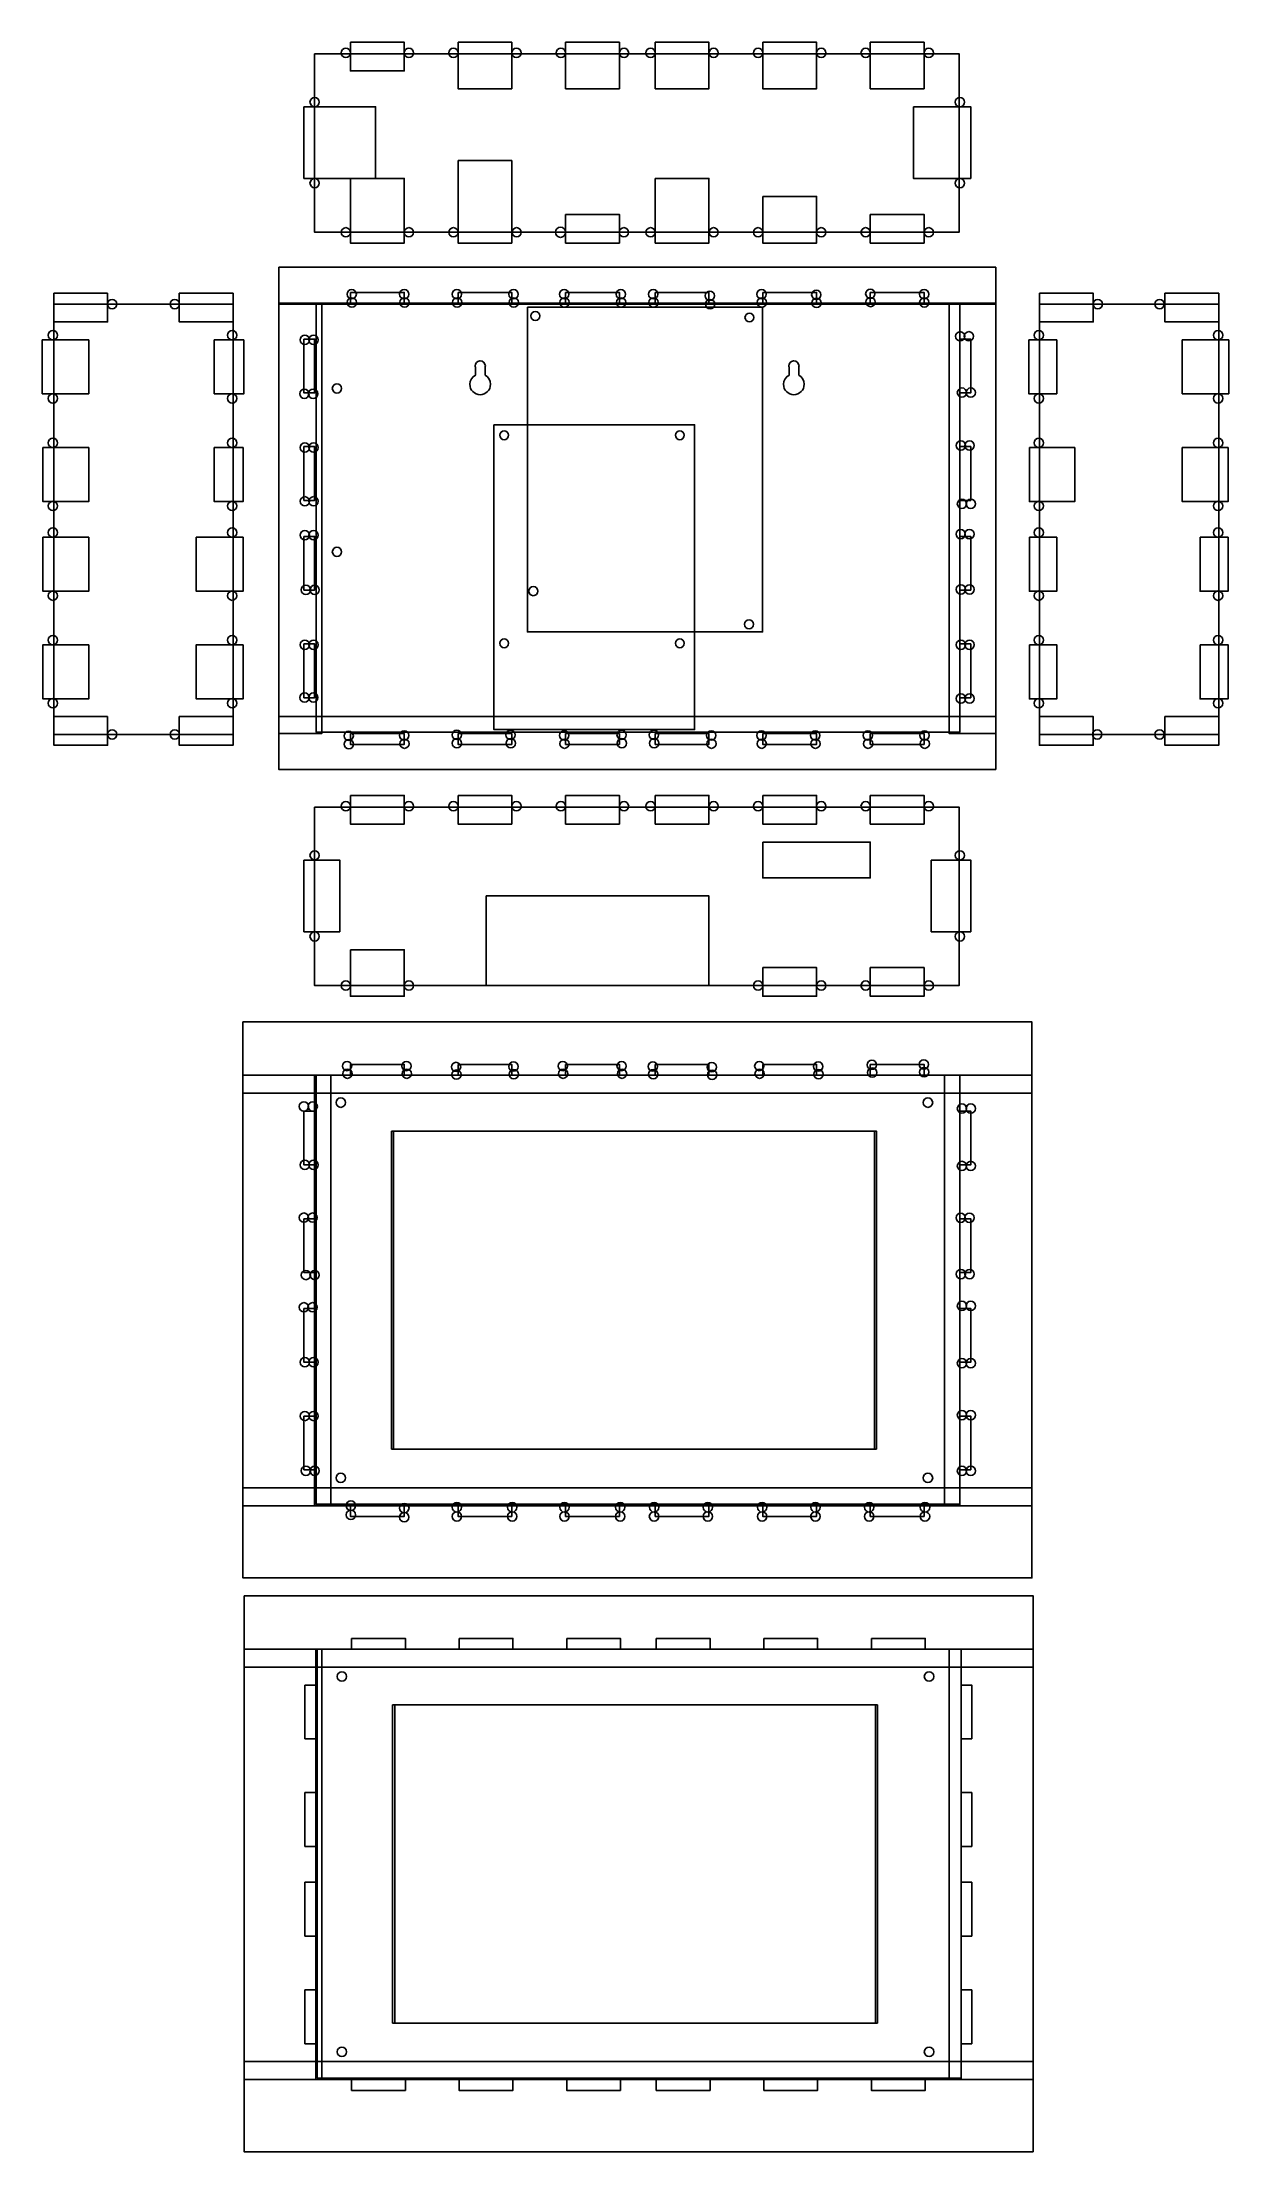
# Model space of a CAD drawing. Extents: x 37 to 368, y 10 to 598.
import ezdxf

# ---------------------------------------------------------------- set-up
doc = ezdxf.new("R2010")
doc.units = 0
doc.layers.add('Layer_1', color=7, linetype='CONTINUOUS')

msp = doc.modelspace()

# ---------------------------------------------------------------- linework, layer by layer
at = {"layer": 'Layer_1', "color": 7}
for points in [[(113.000003, 594.759796), (292.759813, 594.759796), (292.759813, 544.999977), (113.000003, 544.999977), (113.000003, 594.759796)], [(122.999999, 595.000002), (122.999999, 595.000002)], [(123.000002, 597.999989), (138.000002, 597.999989), (138.000002, 589.999972), (123.000002, 589.999972), (123.000002, 597.999989)], [(140.603071, 595.000002), (140.603071, 595.000002)], [(152.999999, 597.999989), (167.999998, 597.999989), (167.999998, 584.999954), (152.999999, 584.999954), (152.999999, 597.999989)], [(152.999999, 595.000002), (152.999999, 595.000002)], [(170.603071, 595.000002), (170.603071, 595.000002)], [(183.000001, 595.000002), (183.000001, 595.000002)], [(183.000009, 597.999989), (198.000009, 597.999989), (198.000009, 584.999954), (183.000009, 584.999954), (183.000009, 597.999989)], [(200.60307, 595.000002), (200.60307, 595.000002)], [(207.999999, 597.999989), (222.999998, 597.999989), (222.999998, 584.999954), (207.999999, 584.999954), (207.999999, 597.999989)], [(207.999999, 595.000002), (207.999999, 595.000002)], [(225.603071, 595.000002), (225.603071, 595.000002)], [(237.999995, 597.999989), (252.999995, 597.999989), (252.999995, 584.999954), (237.999995, 584.999954), (237.999995, 597.999989)], [(238.000001, 595.000002), (238.000001, 595.000002)], [(255.60307, 595.000002), (255.60307, 595.000002)], [(268, 595.000002), (268, 595.000002)], [(268.000006, 597.999989), (283.000005, 597.999989), (283.000005, 584.999954), (268.000006, 584.999954), (268.000006, 597.999989)], [(285.603069, 595.000002), (285.603069, 595.000002)], [(110.000003, 579.999997), (130.000014, 579.999997), (130.000014, 559.999997), (110.000003, 559.999997), (110.000003, 579.999997)], [(114.301535, 581.301528), (114.301535, 581.301528)], [(279.999999, 579.999969), (295.999996, 579.999969), (295.999996, 559.999969), (279.999999, 559.999969), (279.999999, 579.999969)], [(294.301536, 581.301528), (294.301536, 581.301528)], [(152.999999, 564.999996), (167.999998, 564.999996), (167.999998, 541.999981), (152.999999, 541.999981), (152.999999, 564.999996)], [(123.000002, 559.999992), (138.000002, 559.999992), (138.000002, 541.999977), (123.000002, 541.999977), (123.000002, 559.999992)], [(207.999999, 559.999992), (222.999998, 559.999992), (222.999998, 541.999977), (207.999999, 541.999977), (207.999999, 559.999992)], [(114.301535, 558.698454), (114.301535, 558.698454)], [(238.000012, 554.999985), (253.000012, 554.999985), (253.000012, 541.99997), (238.000012, 541.99997), (238.000012, 554.999985)], [(294.301536, 558.698454), (294.301536, 558.698454)], [(183.000009, 549.999998), (198.000009, 549.999998), (198.000009, 541.999983), (183.000009, 541.999983), (183.000009, 549.999998)], [(268.000006, 549.999998), (283.000005, 549.999998), (283.000005, 541.999983), (268.000006, 541.999983), (268.000006, 549.999998)], [(122.999999, 544.999992), (122.999999, 544.999992)], [(140.603071, 544.999992), (140.603071, 544.999992)], [(152.999999, 544.999992), (152.999999, 544.999992)], [(170.647515, 544.999992), (170.647515, 544.999992)], [(183, 544.999991), (183, 544.999991)], [(200.563071, 544.999992), (200.563071, 544.999992)], [(207.999999, 544.999992), (207.999999, 544.999992)], [(225.603071, 544.999992), (225.603071, 544.999992)], [(238.000001, 544.999992), (238.000001, 544.999992)], [(255.60307, 544.999992), (255.60307, 544.999992)], [(268, 544.999992), (268, 544.999992)], [(285.603069, 544.999992), (285.603069, 544.999992)], [(102.999992, 535.239987), (302.999981, 535.239987), (302.999981, 524.999985), (102.999992, 524.999985), (102.999992, 535.239987)], [(55.257776, 527.99998), (40.257777, 527.99998), (40.257777, 520.000008), (55.257776, 520.000008), (55.257776, 527.99998)], [(90.257782, 524.999974), (40.257781, 524.999974), (40.257781, 404.999977), (90.257782, 404.999977), (90.257782, 524.999974)], [(57.803535, 524.999992), (57.803535, 524.999992)], [(90.257782, 527.99998), (75.257783, 527.99998), (75.257783, 520.000008), (90.257782, 520.000008), (90.257782, 527.99998)], [(75.276535, 524.999992), (75.276535, 524.999992)], [(102.999992, 525.239993), (114.999998, 525.239993), (114.999998, 405.239996), (102.999992, 405.239996), (102.999992, 525.239993)], [(113.412044, 525.239993), (292.999998, 525.239993), (292.999998, 405.652046), (113.412044, 405.652046), (113.412044, 525.239993)], [(122.999994, 528.239984), (137.999994, 528.239984), (137.999994, 525.239984), (122.999994, 525.239984), (122.999994, 528.239984)], [(124.634868, 527.737082), (124.634868, 527.737082)], [(124.697868, 525.435546), (124.697868, 525.435546)], [(139.310423, 527.737082), (139.310423, 527.737082)], [(139.373424, 525.435546), (139.373424, 525.435546)], [(152.999999, 528.240001), (167.999998, 528.240001), (167.999998, 525.240001), (152.999999, 525.240001), (152.999999, 528.240001)], [(153.985979, 527.737082), (153.985979, 527.737082)], [(154.048979, 525.435546), (154.048979, 525.435546)], [(169.790423, 527.737082), (169.790423, 527.737082)], [(169.853424, 525.435546), (169.853424, 525.435546)], [(172.355544, 524.111104), (237.955545, 524.111104), (237.955545, 433.611107), (172.355544, 433.611107), (172.355544, 524.111104)], [(182.999992, 528.240001), (197.999992, 528.240001), (197.999992, 525.240001), (182.999992, 525.240001), (182.999992, 528.240001)], [(183.901534, 527.737082), (183.901534, 527.737082)], [(183.964535, 525.435546), (183.964535, 525.435546)], [(199.705979, 527.737082), (199.705979, 527.737082)], [(199.768979, 525.435546), (199.768979, 525.435546)], [(207.999999, 528.240001), (222.999998, 528.240001), (222.999998, 525.240001), (207.999999, 525.240001), (207.999999, 528.240001)], [(208.73709, 527.737082), (208.73709, 527.737082)], [(208.80009, 525.435546), (208.80009, 525.435546)], [(224.540069, 527.301529), (224.540069, 527.301529)], [(224.60307, 524.999992), (224.60307, 524.999992)], [(237.999995, 528.240001), (252.999995, 528.240001), (252.999995, 525.240001), (237.999995, 525.240001), (237.999995, 528.240001)], [(238.975626, 527.737082), (238.975626, 527.737082)], [(239.038627, 525.435546), (239.038627, 525.435546)], [(254.238534, 527.603063), (254.238534, 527.603063)], [(254.301535, 525.301527), (254.301535, 525.301527)], [(267.999989, 528.239984), (282.999989, 528.239984), (282.999989, 525.239984), (267.999989, 525.239984), (267.999989, 528.239984)], [(269.301536, 527.86597), (269.301536, 527.86597)], [(269.364536, 525.564434), (269.364536, 525.564434)], [(284.301534, 527.737082), (284.301534, 527.737082)], [(284.364534, 525.435546), (284.364534, 525.435546)], [(290.000013, 525.239993), (302.999975, 525.239993), (302.999975, 405.239988), (290.000013, 405.239988), (290.000013, 525.239993)], [(315.177763, 527.99998), (330.177762, 527.99998), (330.177762, 520.000008), (315.177763, 520.000008), (315.177763, 527.99998)], [(315.177763, 524.999974), (365.177764, 524.999974), (365.177764, 404.999977), (315.177763, 404.999977), (315.177763, 524.999974)], [(332.742221, 524.999992), (332.742221, 524.999992)], [(350.000005, 524.999992), (350.000005, 524.999992)], [(350.177777, 527.99998), (365.177777, 527.99998), (365.177777, 520.000008), (350.177777, 520.000008), (350.177777, 527.99998)], [(175.807934, 521.674989), (175.807934, 521.674989)], [(235.507936, 521.239988), (235.507936, 521.239988)], [(50.000002, 515), (37.000002, 515), (37.000002, 500), (50.000002, 500), (50.000002, 515)], [(41.301535, 516.301528), (41.301535, 516.301528)], [(93.257771, 514.99998), (84.999995, 514.99998), (84.999995, 499.999981), (93.257771, 499.999981), (93.257771, 514.99998)], [(91.301535, 516.301528), (91.301535, 516.301528)], [(109.999994, 515.239985), (112.999994, 515.239985), (112.999994, 500.239985), (109.999994, 500.239985), (109.999994, 515.239985)], [(111.564445, 514.999992), (111.564445, 514.999992)], [(114, 514.999992), (114, 514.999992)], [(293.000007, 515.239985), (296.000007, 515.239985), (296.000007, 500.239985), (293.000007, 500.239985), (293.000007, 515.239985)], [(294.364534, 515.99999), (294.364534, 515.99999)], [(296.800089, 515.99999), (296.800089, 515.99999)], [(312.177769, 514.99998), (315.177769, 514.99998), (315.177769, 499.999981), (312.177769, 499.999981), (312.177769, 514.99998)], [(312.177769, 514.99998), (320.000022, 514.99998), (320.000022, 499.999981), (312.177769, 499.999981), (312.177769, 514.99998)], [(316.301535, 516.301528), (316.301535, 516.301528)], [(354.999996, 515), (368.000007, 515), (368.000007, 500), (354.999996, 500), (354.999996, 515)], [(366.301528, 516.301528), (366.301528, 516.301528)], [(157.833531, 507.361695), (157.833531, 505.165654)], [(159.050615, 509.143223), (159.050615, 509.143223)], [(160.567559, 505.130376), (160.567559, 507.361695)], [(245.327353, 507.361695), (245.327353, 505.165654)], [(246.544437, 509.143223), (246.544437, 509.143223)], [(248.061381, 505.130376), (248.061381, 507.361695)], [(111.435554, 499.999991), (111.435554, 499.999991)], [(113.87111, 499.999991), (113.87111, 499.999991)], [(120.535418, 501.473874), (120.535418, 501.473874)], [(294.865981, 500.301526), (294.865981, 500.301526)], [(297.301536, 500.301526), (297.301536, 500.301526)], [(41.301535, 498.698456), (41.301535, 498.698456)], [(91.301535, 498.698456), (91.301535, 498.698456)], [(316.301535, 498.698456), (316.301535, 498.698456)], [(366.301528, 498.698456), (366.301528, 498.698456)], [(162.99999, 491.368865), (218.999991, 491.368865), (218.999991, 406.368868), (162.99999, 406.368868), (162.99999, 491.368865)], [(167.107934, 488.414986), (167.107934, 488.414986)], [(216.107932, 488.414986), (216.107932, 488.414986)], [(50.000002, 484.999987), (37.21127, 484.999987), (37.21127, 469.929033), (50.000002, 469.929033), (50.000002, 484.999987)], [(41.301535, 486.301526), (41.301535, 486.301526)], [(93.046516, 484.999987), (85.000012, 484.999987), (85.000012, 469.929033), (93.046516, 469.929033), (93.046516, 484.999987)], [(91.301535, 486.301526), (91.301535, 486.301526)], [(109.999994, 485.239989), (112.999994, 485.239989), (112.999994, 470.239989), (109.999994, 470.239989), (109.999994, 485.239989)], [(111.564445, 484.99999), (111.564445, 484.99999)], [(114, 484.99999), (114, 484.99999)], [(293.000007, 485.239989), (296.000007, 485.239989), (296.000007, 470.239989), (293.000007, 470.239989), (293.000007, 485.239989)], [(294.564443, 485.564435), (294.564443, 485.564435)], [(296.999999, 485.564435), (296.999999, 485.564435)], [(312.38904, 484.999987), (324.999992, 484.999987), (324.999992, 469.929033), (312.38904, 469.929033), (312.38904, 484.999987)], [(316.301535, 486.301526), (316.301535, 486.301526)], [(354.999996, 484.999987), (367.788739, 484.999987), (367.788739, 469.929033), (354.999996, 469.929033), (354.999996, 484.999987)], [(366.301528, 486.301526), (366.301528, 486.301526)], [(41.301535, 468.698457), (41.301535, 468.698457)], [(91.301535, 468.698457), (91.301535, 468.698457)], [(111.564445, 469.999992), (111.564445, 469.999992)], [(114, 469.999992), (114, 469.999992)], [(294.865981, 469.301526), (294.865981, 469.301526)], [(297.301536, 469.301526), (297.301536, 469.301526)], [(316.301535, 468.698457), (316.301535, 468.698457)], [(366.301528, 468.698457), (366.301528, 468.698457)], [(50.000002, 459.999997), (37.21127, 459.999997), (37.21127, 444.929044), (50.000002, 444.929044), (50.000002, 459.999997)], [(41.301535, 461.301528), (41.301535, 461.301528)], [(93.046516, 459.99998), (80.000019, 459.99998), (80.000019, 444.929027), (93.046516, 444.929027), (93.046516, 459.99998)], [(91.301535, 461.301528), (91.301535, 461.301528)], [(109.999994, 460.239999), (112.999994, 460.239999), (112.999994, 445.239999), (109.999994, 445.239999), (109.999994, 460.239999)], [(111.564445, 460.564437), (111.564445, 460.564437)], [(114, 460.564437), (114, 460.564437)], [(293.000007, 460.239982), (296.000007, 460.239982), (296.000007, 445.239982), (293.000007, 445.239982), (293.000007, 460.239982)], [(294.501536, 460.865972), (294.501536, 460.865972)], [(296.937091, 460.865972), (296.937091, 460.865972)], [(312.38904, 459.99998), (315.177772, 459.99998), (315.177772, 444.929027), (312.38904, 444.929027), (312.38904, 459.99998)], [(312.38904, 459.99998), (320, 459.99998), (320, 444.929027), (312.38904, 444.929027), (312.38904, 459.99998)], [(316.301535, 461.301528), (316.301535, 461.301528)], [(360.000014, 459.999997), (367.788757, 459.999997), (367.788757, 444.929044), (360.000014, 444.929044), (360.000014, 459.999997)], [(366.301528, 461.301528), (366.301528, 461.301528)], [(120.535418, 455.914989), (120.535418, 455.914989)], [(41.301535, 443.698456), (41.301535, 443.698456)], [(91.301535, 443.698456), (91.301535, 443.698456)], [(111.86598, 445.301526), (111.86598, 445.301526)], [(114.301535, 445.301526), (114.301535, 445.301526)], [(175.256407, 444.968987), (175.256407, 444.968987)], [(294.564443, 445.435548), (294.564443, 445.435548)], [(296.999999, 445.435548), (296.999999, 445.435548)], [(316.301535, 443.698456), (316.301535, 443.698456)], [(366.301528, 443.698456), (366.301528, 443.698456)], [(235.431758, 435.714987), (235.431758, 435.714987)], [(50.000002, 429.999992), (37.21127, 429.999992), (37.21127, 414.929039), (50.000002, 414.929039), (50.000002, 429.999992)], [(41.301535, 431.301526), (41.301535, 431.301526)], [(93.046516, 429.999984), (80.000019, 429.999984), (80.000019, 414.92903), (93.046516, 414.92903), (93.046516, 429.999984)], [(91.301535, 431.301526), (91.301535, 431.301526)], [(109.999994, 430.239988), (112.999994, 430.239988), (112.999994, 415.239989), (109.999994, 415.239989), (109.999994, 430.239988)], [(111.564445, 429.99999), (111.564445, 429.99999)], [(114, 429.99999), (114, 429.99999)], [(167.107934, 430.414986), (167.107934, 430.414986)], [(216.107932, 430.414986), (216.107932, 430.414986)], [(293.000007, 430.239988), (296.000007, 430.239988), (296.000007, 415.239989), (293.000007, 415.239989), (293.000007, 430.239988)], [(294.564443, 429.99999), (294.564443, 429.99999)], [(296.999999, 429.99999), (296.999999, 429.99999)], [(312.38904, 429.999984), (320, 429.999984), (320, 414.92903), (312.38904, 414.92903), (312.38904, 429.999984)], [(316.301535, 431.301526), (316.301535, 431.301526)], [(360.000014, 429.999992), (367.788757, 429.999992), (367.788757, 414.929039), (360.000014, 414.929039), (360.000014, 429.999992)], [(366.301528, 431.301526), (366.301528, 431.301526)], [(41.301535, 413.698457), (41.301535, 413.698457)], [(91.301535, 413.698457), (91.301535, 413.698457)], [(111.501535, 415.301527), (111.501535, 415.301527)], [(113.93709, 415.301527), (113.93709, 415.301527)], [(294.564443, 414.999992), (294.564443, 414.999992)], [(296.999999, 414.999992), (296.999999, 414.999992)], [(316.301535, 413.698457), (316.301535, 413.698457)], [(366.301528, 413.698457), (366.301528, 413.698457)], [(55.257773, 409.99999), (40.257774, 409.99999), (40.257774, 401.999985), (55.257773, 401.999985), (55.257773, 409.99999)], [(90.257782, 409.99999), (75.257783, 409.99999), (75.257783, 401.999985), (90.257782, 401.999985), (90.257782, 409.99999)], [(102.999992, 409.99999), (302.999998, 409.99999), (302.999998, 395.239988), (102.999992, 395.239988), (102.999992, 409.99999)], [(315.177763, 409.99999), (330.177762, 409.99999), (330.177762, 401.999985), (315.177763, 401.999985), (315.177763, 409.99999)], [(350.177777, 409.99999), (365.177777, 409.99999), (365.177777, 401.999985), (350.177777, 401.999985), (350.177777, 409.99999)], [(57.826535, 404.999992), (57.826535, 404.999992)], [(75.276535, 404.999992), (75.276535, 404.999992)], [(122.999994, 405.239988), (137.999994, 405.239988), (137.999994, 402.239988), (122.999994, 402.239988), (122.999994, 405.239988)], [(123.802978, 404.603064), (123.802978, 404.603064)], [(123.865979, 402.301527), (123.865979, 402.301527)], [(139.301536, 404.737083), (139.301536, 404.737083)], [(139.364536, 402.435546), (139.364536, 402.435546)], [(152.999999, 405.239988), (167.999998, 405.239988), (167.999998, 402.239988), (152.999999, 402.239988), (152.999999, 405.239988)], [(153.936999, 404.865973), (153.936999, 404.865973)], [(153.999999, 402.564437), (153.999999, 402.564437)], [(168.937, 404.865973), (168.937, 404.865973)], [(169.000001, 402.564437), (169.000001, 402.564437)], [(182.999992, 405.239988), (197.999992, 405.239988), (197.999992, 402.239988), (182.999992, 402.239988), (182.999992, 405.239988)], [(183.936998, 404.737083), (183.936998, 404.737083)], [(183.999999, 402.435546), (183.999999, 402.435546)], [(199.937, 404.865973), (199.937, 404.865973)], [(200.000001, 402.564437), (200.000001, 402.564437)], [(207.999999, 405.239988), (222.999998, 405.239988), (222.999998, 402.239988), (207.999999, 402.239988), (207.999999, 405.239988)], [(208.936999, 404.865973), (208.936999, 404.865973)], [(209, 402.564437), (209, 402.564437)], [(224.936998, 404.737083), (224.936998, 404.737083)], [(224.999999, 402.435546), (224.999999, 402.435546)], [(237.999995, 405.239988), (252.999995, 405.239988), (252.999995, 402.239988), (237.999995, 402.239988), (237.999995, 405.239988)], [(238.936998, 404.737083), (238.936998, 404.737083)], [(238.999999, 402.435546), (238.999999, 402.435546)], [(253.936999, 404.737083), (253.936999, 404.737083)], [(254, 402.435546), (254, 402.435546)], [(267.999989, 405.239988), (282.999989, 405.239988), (282.999989, 402.239988), (267.999989, 402.239988), (267.999989, 405.239988)], [(268.612555, 404.737083), (268.612555, 404.737083)], [(268.675555, 402.435546), (268.675555, 402.435546)], [(284.416999, 404.737083), (284.416999, 404.737083)], [(284.48, 402.435546), (284.48, 402.435546)], [(332.603071, 404.999992), (332.603071, 404.999992)], [(350.000005, 404.999992), (350.000005, 404.999992)], [(112.999994, 384.759818), (292.759805, 384.759818), (292.759805, 334.999999), (112.999994, 334.999999), (112.999994, 384.759818)], [(122.999994, 388), (137.999994, 388), (137.999994, 379.999987), (122.999994, 379.999987), (122.999994, 388)], [(122.999999, 384.99999), (122.999999, 384.99999)], [(140.603071, 384.99999), (140.603071, 384.99999)], [(152.999982, 388), (167.999981, 388), (167.999981, 379.999987), (152.999982, 379.999987), (152.999982, 388)], [(152.999999, 384.99999), (152.999999, 384.99999)], [(170.603071, 384.99999), (170.603071, 384.99999)], [(182.999992, 388), (197.999992, 388), (197.999992, 379.999987), (182.999992, 379.999987), (182.999992, 388)], [(183.000001, 384.99999), (183.000001, 384.99999)], [(200.60307, 384.99999), (200.60307, 384.99999)], [(207.999982, 387.99998), (222.999982, 387.99998), (222.999982, 379.999984), (207.999982, 379.999984), (207.999982, 387.99998)], [(207.999999, 384.99999), (207.999999, 384.99999)], [(225.603071, 384.99999), (225.603071, 384.99999)], [(237.999978, 388), (252.999978, 388), (252.999978, 379.999987), (237.999978, 379.999987), (237.999978, 388)], [(238.000001, 384.99999), (238.000001, 384.99999)], [(255.60307, 384.99999), (255.60307, 384.99999)], [(267.999989, 388), (282.999989, 388), (282.999989, 379.999987), (267.999989, 379.999987), (267.999989, 388)], [(268, 384.99999), (268, 384.99999)], [(285.603069, 384.99999), (285.603069, 384.99999)], [(114.301535, 371.301527), (114.301535, 371.301527)], [(237.999995, 374.999992), (267.999995, 374.999992), (267.999995, 364.999992), (237.999995, 364.999992), (237.999995, 374.999992)], [(294.301536, 371.301527), (294.301536, 371.301527)], [(109.999994, 369.999994), (120.000006, 369.999994), (120.000006, 349.999994), (109.999994, 349.999994), (109.999994, 369.999994)], [(284.999994, 369.999985), (295.999992, 369.999985), (295.999992, 349.999985), (284.999994, 349.999985), (284.999994, 369.999985)], [(160.822225, 359.999986), (223.000006, 359.999986), (223.000006, 334.999985), (160.822225, 334.999985), (160.822225, 359.999986)], [(114.301535, 348.698457), (114.301535, 348.698457)], [(294.301536, 348.698457), (294.301536, 348.698457)], [(122.999994, 344.999993), (137.999994, 344.999993), (137.999994, 331.999989), (122.999994, 331.999989), (122.999994, 344.999993)], [(237.999995, 339.999992), (252.999995, 339.999992), (252.999995, 331.999987), (237.999995, 331.999987), (237.999995, 339.999992)], [(267.999989, 339.999992), (282.999989, 339.999992), (282.999989, 331.999987), (267.999989, 331.999987), (267.999989, 339.999992)], [(122.999999, 334.999991), (122.999999, 334.999991)], [(140.603071, 334.999991), (140.603071, 334.999991)], [(238.000001, 334.999991), (238.000001, 334.999991)], [(255.60307, 334.999991), (255.60307, 334.999991)], [(268, 334.999991), (268, 334.999991)], [(285.603069, 334.999991), (285.603069, 334.999991)], [(93, 324.86832), (313.077609, 324.86832), (313.077609, 309.999984), (93, 309.999984), (93, 324.86832)], [(93, 324.86832), (313.077609, 324.86832), (313.077609, 304.999992), (93, 304.999992), (93, 324.86832)], [(123.000002, 312.999975), (138.000002, 312.999975), (138.000002, 309.999975), (123.000002, 309.999975), (123.000002, 312.999975)], [(123.000002, 312.999975), (138.000002, 312.999975), (138.000002, 309.999975), (123.000002, 309.999975), (123.000002, 312.999975)], [(123.333558, 312.569567), (123.333558, 312.569567)], [(139.898001, 312.569567), (139.898001, 312.569567)], [(152.999999, 312.999992), (167.999998, 312.999992), (167.999998, 309.999992), (152.999999, 309.999992), (152.999999, 312.999992)], [(152.999999, 312.999992), (167.999998, 312.999992), (167.999998, 309.999992), (152.999999, 309.999992), (152.999999, 312.999992)], [(153.73709, 312.301527), (153.73709, 312.301527)], [(169.737092, 312.430416), (169.737092, 312.430416)], [(182.999992, 312.999992), (197.999992, 312.999992), (197.999992, 309.999992), (182.999992, 309.999992), (182.999992, 312.999992)], [(182.999992, 312.999992), (197.999992, 312.999992), (197.999992, 309.999992), (182.999992, 309.999992), (182.999992, 312.999992)], [(183.501072, 312.569567), (183.501072, 312.569567)], [(199.936628, 312.569567), (199.936628, 312.569567)], [(207.999999, 312.999992), (222.999998, 312.999992), (222.999998, 309.999992), (207.999999, 309.999992), (207.999999, 312.999992)], [(207.999999, 312.999992), (222.999998, 312.999992), (222.999998, 309.999992), (207.999999, 309.999992), (207.999999, 312.999992)], [(208.635092, 312.435547), (208.635092, 312.435547)], [(225.065516, 312.2629), (225.065516, 312.2629)], [(237.999995, 312.999992), (252.999995, 312.999992), (252.999995, 309.999992), (237.999995, 309.999992), (237.999995, 312.999992)], [(237.999995, 312.999992), (252.999995, 312.999992), (252.999995, 309.999992), (237.999995, 309.999992), (237.999995, 312.999992)], [(238.333556, 312.569567), (238.333556, 312.569567)], [(254.763981, 312.435547), (254.763981, 312.435547)], [(267.999989, 312.999975), (282.999989, 312.999975), (282.999989, 309.999975), (267.999989, 309.999975), (267.999989, 312.999975)], [(267.999989, 312.999975), (282.999989, 312.999975), (282.999989, 309.999975), (267.999989, 309.999975), (267.999989, 312.999975)], [(269.737092, 312.865971), (269.737092, 312.865971)], [(284.199536, 312.999991), (284.199536, 312.999991)], [(93, 309.999986), (113, 309.999986), (113, 189.999989), (93, 189.999989), (93, 309.999986)], [(93, 309.999986), (117.490002, 309.999986), (117.490002, 189.999989), (93, 189.999989), (93, 309.999986)], [(113.412053, 309.999986), (293.000007, 309.999986), (293.000007, 190.412039), (113.412053, 190.412039), (113.412053, 309.999986)], [(113.412053, 309.999986), (293.000007, 309.999986), (293.000007, 190.412039), (113.412053, 190.412039), (113.412053, 309.999986)], [(123.435556, 310.435547), (123.435556, 310.435547)], [(139.999999, 310.435547), (139.999999, 310.435547)], [(153.839088, 310.167507), (153.839088, 310.167507)], [(169.83909, 310.296396), (169.83909, 310.296396)], [(183.60307, 310.435547), (183.60307, 310.435547)], [(200.038626, 310.435547), (200.038626, 310.435547)], [(208.73709, 310.301527), (208.73709, 310.301527)], [(225.167514, 310.12888), (225.167514, 310.12888)], [(238.435554, 310.435547), (238.435554, 310.435547)], [(254.865979, 310.301527), (254.865979, 310.301527)], [(269.83909, 310.731951), (269.83909, 310.731951)], [(284.301534, 310.865971), (284.301534, 310.865971)], [(288.685563, 309.999986), (313.07761, 309.999986), (313.07761, 189.99998), (288.685563, 189.99998), (288.685563, 309.999986)], [(292.99995, 309.999986), (313.07757, 309.999986), (313.07757, 189.99998), (292.99995, 189.99998), (292.99995, 309.999986)], [(110.000003, 299.999976), (113.000003, 299.999976), (113.000003, 284.999976), (110.000003, 284.999976), (110.000003, 299.999976)], [(110.000003, 299.999976), (113.000003, 299.999976), (113.000003, 284.999976), (110.000003, 284.999976), (110.000003, 299.999976)], [(111.323535, 301.301527), (111.323535, 301.301527)], [(113.75909, 301.301527), (113.75909, 301.301527)], [(121.613334, 302.374992), (121.613334, 302.374992)], [(285.39556, 302.374992), (285.39556, 302.374992)], [(293.000007, 299.999976), (296.000007, 299.999976), (296.000007, 284.999976), (293.000007, 284.999976), (293.000007, 299.999976)], [(293.000007, 299.999976), (296.000007, 299.999976), (296.000007, 284.999976), (293.000007, 284.999976), (293.000007, 299.999976)], [(294.865981, 300.698456), (294.865981, 300.698456)], [(297.301536, 300.698456), (297.301536, 300.698456)], [(134.45858, 294.435535), (269.128886, 294.435535), (269.128886, 205.765228), (134.45858, 205.765228), (134.45858, 294.435535)], [(135.023025, 294.435535), (269.693331, 294.435535), (269.693331, 205.765228), (135.023025, 205.765228), (135.023025, 294.435535)], [(111.564445, 284.999991), (111.564445, 284.999991)], [(114, 284.999991), (114, 284.999991)], [(294.865981, 284.698456), (294.865981, 284.698456)], [(297.301536, 284.698456), (297.301536, 284.698456)], [(110.000003, 269.999981), (113.000003, 269.999981), (113.000003, 254.999982), (110.000003, 254.999982), (110.000003, 269.999981)], [(110.000003, 269.999981), (113.000003, 269.999981), (113.000003, 254.999982), (110.000003, 254.999982), (110.000003, 269.999981)], [(111.301535, 270.301527), (111.301535, 270.301527)], [(113.737091, 270.301527), (113.737091, 270.301527)], [(293.000007, 269.999981), (296.000007, 269.999981), (296.000007, 254.999982), (293.000007, 254.999982), (293.000007, 269.999981)], [(293.000007, 269.999981), (296.000007, 269.999981), (296.000007, 254.999982), (293.000007, 254.999982), (293.000007, 269.999981)], [(294.501536, 270.2629), (294.501536, 270.2629)], [(296.937091, 270.2629), (296.937091, 270.2629)], [(111.86598, 254.301527), (111.86598, 254.301527)], [(114.301535, 254.301527), (114.301535, 254.301527)], [(294.564443, 254.564437), (294.564443, 254.564437)], [(296.999999, 254.564437), (296.999999, 254.564437)], [(110.000003, 244.999993), (113.000003, 244.999993), (113.000003, 229.999993), (110.000003, 229.999993), (110.000003, 244.999993)], [(110.000003, 244.999993), (113.000003, 244.999993), (113.000003, 229.999993), (110.000003, 229.999993), (110.000003, 244.999993)], [(111.301535, 245.301528), (111.301535, 245.301528)], [(113.737091, 245.301528), (113.737091, 245.301528)], [(293.000007, 244.999993), (296.000007, 244.999993), (296.000007, 229.999993), (293.000007, 229.999993), (293.000007, 244.999993)], [(293.000007, 244.999993), (296.000007, 244.999993), (296.000007, 229.999993), (293.000007, 229.999993), (293.000007, 244.999993)], [(294.865981, 245.698457), (294.865981, 245.698457)], [(297.301536, 245.698457), (297.301536, 245.698457)], [(111.564445, 229.999992), (111.564445, 229.999992)], [(114, 229.999992), (114, 229.999992)], [(294.865981, 229.698455), (294.865981, 229.698455)], [(297.301536, 229.698455), (297.301536, 229.698455)], [(110.000003, 214.999999), (113.000003, 214.999999), (113.000003, 199.999999), (110.000003, 199.999999), (110.000003, 214.999999)], [(110.000003, 214.999999), (113.000003, 214.999999), (113.000003, 199.999999), (110.000003, 199.999999), (110.000003, 214.999999)], [(111.564445, 214.999991), (111.564445, 214.999991)], [(114, 214.999991), (114, 214.999991)], [(293.000007, 214.999999), (296.000007, 214.999999), (296.000007, 199.999999), (293.000007, 199.999999), (293.000007, 214.999999)], [(293.000007, 214.999999), (296.000007, 214.999999), (296.000007, 199.999999), (293.000007, 199.999999), (293.000007, 214.999999)], [(294.865981, 215.262901), (294.865981, 215.262901)], [(297.301536, 215.262901), (297.301536, 215.262901)], [(93, 194.999988), (313.077592, 194.999988), (313.077592, 169.868307), (93, 169.868307), (93, 194.999988)], [(111.86598, 199.737083), (111.86598, 199.737083)], [(114.301535, 199.737083), (114.301535, 199.737083)], [(121.613227, 197.741992), (121.613227, 197.741992)], [(285.39556, 197.741992), (285.39556, 197.741992)], [(294.865981, 199.698456), (294.865981, 199.698456)], [(297.301536, 199.698456), (297.301536, 199.698456)], [(93, 189.999993), (313.077592, 189.999993), (313.077592, 169.868312), (93, 169.868312), (93, 189.999993)], [(123.000002, 189.999993), (138.000002, 189.999993), (138.000002, 186.999993), (123.000002, 186.999993), (123.000002, 189.999993)], [(123.000002, 189.999993), (138.000002, 189.999993), (138.000002, 186.999993), (123.000002, 186.999993), (123.000002, 189.999993)], [(124.435556, 189.999993), (124.435556, 189.999993)], [(139.322228, 189.32222), (139.322228, 189.32222)], [(152.999999, 189.999993), (167.999998, 189.999993), (167.999998, 186.999993), (152.999999, 186.999993), (152.999999, 189.999993)], [(152.999999, 189.999993), (167.999998, 189.999993), (167.999998, 186.999993), (152.999999, 186.999993), (152.999999, 189.999993)], [(154.00633, 189.548875), (154.00633, 189.548875)], [(169.441887, 189.548875), (169.441887, 189.548875)], [(182.999992, 189.999993), (197.999992, 189.999993), (197.999992, 186.999993), (182.999992, 186.999993), (182.999992, 189.999993)], [(182.999992, 189.999993), (197.999992, 189.999993), (197.999992, 186.999993), (182.999992, 186.999993), (182.999992, 189.999993)], [(184.006329, 189.548875), (184.006329, 189.548875)], [(199.570774, 189.548875), (199.570774, 189.548875)], [(207.999999, 189.999993), (222.999998, 189.999993), (222.999998, 186.999993), (207.999999, 186.999993), (207.999999, 189.999993)], [(207.999999, 189.999993), (222.999998, 189.999993), (222.999998, 186.999993), (207.999999, 186.999993), (207.999999, 189.999993)], [(209.00633, 189.548875), (209.00633, 189.548875)], [(224.006331, 189.548875), (224.006331, 189.548875)], [(237.999995, 189.999993), (252.999995, 189.999993), (252.999995, 186.999993), (237.999995, 186.999993), (237.999995, 189.999993)], [(237.999995, 189.999993), (252.999995, 189.999993), (252.999995, 186.999993), (237.999995, 186.999993), (237.999995, 189.999993)], [(239.13522, 189.548875), (239.13522, 189.548875)], [(254.00633, 189.548875), (254.00633, 189.548875)], [(267.999989, 189.999993), (282.999989, 189.999993), (282.999989, 186.999993), (267.999989, 186.999993), (267.999989, 189.999993)], [(267.999989, 189.999993), (282.999989, 189.999993), (282.999989, 186.999993), (267.999989, 186.999993), (267.999989, 189.999993)], [(269.006331, 189.548875), (269.006331, 189.548875)], [(284.570774, 189.548875), (284.570774, 189.548875)], [(124.429226, 187.451109), (124.429226, 187.451109)], [(139.315898, 186.773335), (139.315898, 186.773335)], [(153.999999, 186.999991), (153.999999, 186.999991)], [(169.435557, 186.999991), (169.435557, 186.999991)], [(183.999999, 186.999991), (183.999999, 186.999991)], [(199.564444, 186.999991), (199.564444, 186.999991)], [(208.999999, 186.999991), (208.999999, 186.999991)], [(224, 186.999991), (224, 186.999991)], [(239.12889, 186.999991), (239.12889, 186.999991)], [(254, 186.999991), (254, 186.999991)], [(269.000001, 186.999991), (269.000001, 186.999991)], [(284.564443, 186.999991), (284.564443, 186.999991)], [(93.306666, 164.868321), (313.384274, 164.868321), (313.384274, 149.999984), (93.306666, 149.999984), (93.306666, 164.868321)], [(93.306666, 164.868321), (313.384274, 164.868321), (313.384274, 144.999988), (93.306666, 144.999988), (93.306666, 164.868321)], [(123.306668, 152.999976), (138.306667, 152.999976), (138.306667, 149.999976), (123.306668, 149.999976), (123.306668, 152.999976)], [(153.306664, 152.999993), (168.306664, 152.999993), (168.306664, 149.999993), (153.306664, 149.999993), (153.306664, 152.999993)], [(183.306658, 152.999993), (198.306658, 152.999993), (198.306658, 149.999993), (183.306658, 149.999993), (183.306658, 152.999993)], [(208.306664, 152.999993), (223.306664, 152.999993), (223.306664, 149.999993), (208.306664, 149.999993), (208.306664, 152.999993)], [(238.306661, 152.999993), (253.30666, 152.999993), (253.30666, 149.999993), (238.306661, 149.999993), (238.306661, 152.999993)], [(268.306654, 152.999976), (283.306654, 152.999976), (283.306654, 149.999976), (268.306654, 149.999976), (268.306654, 152.999976)], [(93.306666, 149.999988), (113.306666, 149.999988), (113.306666, 29.999991), (93.306666, 29.999991), (93.306666, 149.999988)], [(93.306666, 149.999988), (114.999999, 149.999988), (114.999999, 29.999991), (93.306666, 29.999991), (93.306666, 149.999988)], [(113.718718, 149.999988), (293.306672, 149.999988), (293.306672, 30.412041), (113.718718, 30.412041), (113.718718, 149.999988)], [(113.718718, 149.999988), (293.306672, 149.999988), (293.306672, 30.412041), (113.718718, 30.412041), (113.718718, 149.999988)], [(290.000013, 149.999988), (313.384279, 149.999988), (313.384279, 29.999982), (290.000013, 29.999982), (290.000013, 149.999988)], [(293.306641, 149.999988), (313.384261, 149.999988), (313.384261, 29.999982), (293.306641, 29.999982), (293.306641, 149.999988)], [(121.92, 142.37499), (121.92, 142.37499)], [(285.702225, 142.37499), (285.702225, 142.37499)], [(110.306668, 139.999977), (113.306668, 139.999977), (113.306668, 124.999977), (110.306668, 124.999977), (110.306668, 139.999977)], [(293.306669, 139.999977), (296.306669, 139.999977), (296.306669, 124.999977), (293.306669, 124.999977), (293.306669, 139.999977)], [(134.765246, 134.435528), (269.435552, 134.435528), (269.435552, 45.76522), (134.765246, 45.76522), (134.765246, 134.435528)], [(135.32969, 134.435528), (269.999996, 134.435528), (269.999996, 45.76522), (135.32969, 45.76522), (135.32969, 134.435528)], [(110.306668, 109.999983), (113.306668, 109.999983), (113.306668, 94.999984), (110.306668, 94.999984), (110.306668, 109.999983)], [(293.306669, 109.999983), (296.306669, 109.999983), (296.306669, 94.999984), (293.306669, 94.999984), (293.306669, 109.999983)], [(110.306668, 84.999991), (113.306668, 84.999991), (113.306668, 69.999991), (110.306668, 69.999991), (110.306668, 84.999991)], [(293.306669, 84.999991), (296.306669, 84.999991), (296.306669, 69.999991), (293.306669, 69.999991), (293.306669, 84.999991)], [(110.306668, 54.999997), (113.306668, 54.999997), (113.306668, 39.999998), (110.306668, 39.999998), (110.306668, 54.999997)], [(293.306669, 54.999997), (296.306669, 54.999997), (296.306669, 39.999998), (293.306669, 39.999998), (293.306669, 54.999997)], [(121.919892, 37.741991), (121.919892, 37.741991)], [(285.702225, 37.741991), (285.702225, 37.741991)], [(93.306666, 34.999995), (313.384257, 34.999995), (313.384257, 9.868314), (93.306666, 9.868314), (93.306666, 34.999995)], [(93.306666, 29.999991), (313.384257, 29.999991), (313.384257, 9.86831), (93.306666, 9.86831), (93.306666, 29.999991)], [(123.306668, 29.999991), (138.306667, 29.999991), (138.306667, 26.999991), (123.306668, 26.999991), (123.306668, 29.999991)], [(153.306664, 29.999991), (168.306664, 29.999991), (168.306664, 26.999991), (153.306664, 26.999991), (153.306664, 29.999991)], [(183.306658, 29.999991), (198.306658, 29.999991), (198.306658, 26.999991), (183.306658, 26.999991), (183.306658, 29.999991)], [(208.306664, 29.999991), (223.306664, 29.999991), (223.306664, 26.999991), (208.306664, 26.999991), (208.306664, 29.999991)], [(238.306661, 29.999991), (253.30666, 29.999991), (253.30666, 26.999991), (238.306661, 26.999991), (238.306661, 29.999991)], [(268.306654, 29.999991), (283.306654, 29.999991), (283.306654, 26.999991), (268.306654, 26.999991), (268.306654, 29.999991)]]:
    msp.add_lwpolyline(points, close=True, dxfattribs=at)
for points in [[(120.396929, 595.000002), (120.396929, 595.71882), (120.979646, 596.301537), (121.698464, 596.301537)], [(121.698464, 593.698466), (120.979646, 593.698466), (120.396929, 594.281184), (120.396929, 595.000002)], [(121.698464, 596.301537), (122.417282, 596.301537), (122.999999, 595.71882), (122.999999, 595.000002)], [(122.999999, 595.000002), (122.999999, 594.281184), (122.417282, 593.698466), (121.698464, 593.698466)], [(138.000001, 595.000002), (138.000001, 595.71882), (138.582718, 596.301537), (139.301536, 596.301537)], [(139.301536, 593.698466), (138.582718, 593.698466), (138.000001, 594.281184), (138.000001, 595.000002)], [(139.301536, 596.301537), (140.020354, 596.301537), (140.603071, 595.71882), (140.603071, 595.000002)], [(140.603071, 595.000002), (140.603071, 594.281184), (140.020354, 593.698466), (139.301536, 593.698466)], [(150.396928, 595.000002), (150.396928, 595.71882), (150.979645, 596.301537), (151.698463, 596.301537)], [(151.698463, 593.698466), (150.979645, 593.698466), (150.396928, 594.281184), (150.396928, 595.000002)], [(151.698463, 596.301537), (152.417282, 596.301537), (152.999999, 595.71882), (152.999999, 595.000002)], [(152.999999, 595.000002), (152.999999, 594.281184), (152.417282, 593.698466), (151.698463, 593.698466)], [(168, 595.000002), (168, 595.71882), (168.582718, 596.301537), (169.301535, 596.301537)], [(169.301535, 593.698466), (168.582718, 593.698466), (168, 594.281184), (168, 595.000002)], [(169.301535, 596.301537), (170.020354, 596.301537), (170.603071, 595.71882), (170.603071, 595.000002)], [(170.603071, 595.000002), (170.603071, 594.281184), (170.020354, 593.698466), (169.301535, 593.698466)], [(180.39693, 595.000002), (180.39693, 595.71882), (180.979648, 596.301537), (181.698465, 596.301537)], [(181.698465, 593.698466), (180.979648, 593.698466), (180.39693, 594.281184), (180.39693, 595.000002)], [(181.698465, 596.301537), (182.417284, 596.301537), (183.000001, 595.71882), (183.000001, 595.000002)], [(183.000001, 595.000002), (183.000001, 594.281184), (182.417284, 593.698466), (181.698465, 593.698466)], [(198, 595.000002), (198, 595.71882), (198.582717, 596.301537), (199.301534, 596.301537)], [(199.301534, 593.698466), (198.582717, 593.698466), (198, 594.281184), (198, 595.000002)], [(199.301534, 596.301537), (200.020353, 596.301537), (200.60307, 595.71882), (200.60307, 595.000002)], [(200.60307, 595.000002), (200.60307, 594.281184), (200.020353, 593.698466), (199.301534, 593.698466)], [(205.396928, 595.000002), (205.396928, 595.71882), (205.979646, 596.301537), (206.698463, 596.301537)], [(206.698463, 593.698466), (205.979646, 593.698466), (205.396928, 594.281184), (205.396928, 595.000002)], [(206.698463, 596.301537), (207.417282, 596.301537), (207.999999, 595.71882), (207.999999, 595.000002)], [(207.999999, 595.000002), (207.999999, 594.281184), (207.417282, 593.698466), (206.698463, 593.698466)], [(223.000001, 595.000002), (223.000001, 595.71882), (223.582718, 596.301537), (224.301535, 596.301537)], [(224.301535, 593.698466), (223.582718, 593.698466), (223.000001, 594.281184), (223.000001, 595.000002)], [(224.301535, 596.301537), (225.020354, 596.301537), (225.603071, 595.71882), (225.603071, 595.000002)], [(225.603071, 595.000002), (225.603071, 594.281184), (225.020354, 593.698466), (224.301535, 593.698466)], [(235.396931, 595.000002), (235.396931, 595.71882), (235.979648, 596.301537), (236.698465, 596.301537)], [(236.698465, 593.698466), (235.979648, 593.698466), (235.396931, 594.281184), (235.396931, 595.000002)], [(236.698465, 596.301537), (237.417284, 596.301537), (238.000001, 595.71882), (238.000001, 595.000002)], [(238.000001, 595.000002), (238.000001, 594.281184), (237.417284, 593.698466), (236.698465, 593.698466)], [(253, 595.000002), (253, 595.71882), (253.582717, 596.301537), (254.301534, 596.301537)], [(254.301534, 593.698466), (253.582717, 593.698466), (253, 594.281184), (253, 595.000002)], [(254.301534, 596.301537), (255.020353, 596.301537), (255.60307, 595.71882), (255.60307, 595.000002)], [(255.60307, 595.000002), (255.60307, 594.281184), (255.020353, 593.698466), (254.301534, 593.698466)], [(265.39693, 595.000002), (265.39693, 595.71882), (265.979647, 596.301537), (266.698464, 596.301537)], [(266.698464, 593.698466), (265.979647, 593.698466), (265.39693, 594.281184), (265.39693, 595.000002)], [(266.698464, 596.301537), (267.417283, 596.301537), (268, 595.71882), (268, 595.000002)], [(268, 595.000002), (268, 594.281184), (267.417283, 593.698466), (266.698464, 593.698466)], [(282.999999, 595.000002), (282.999999, 595.71882), (283.582716, 596.301537), (284.301533, 596.301537)], [(284.301533, 593.698466), (283.582716, 593.698466), (282.999999, 594.281184), (282.999999, 595.000002)], [(284.301533, 596.301537), (285.020352, 596.301537), (285.603069, 595.71882), (285.603069, 595.000002)], [(285.603069, 595.000002), (285.603069, 594.281184), (285.020352, 593.698466), (284.301533, 593.698466)], [(111.698465, 581.301528), (111.698465, 582.020346), (112.281182, 582.603063), (112.999999, 582.603063)], [(112.999999, 582.603063), (113.718818, 582.603063), (114.301535, 582.020346), (114.301535, 581.301528)], [(291.698466, 581.301528), (291.698466, 582.020346), (292.281183, 582.603063), (293.000001, 582.603063)], [(293.000001, 582.603063), (293.718819, 582.603063), (294.301536, 582.020346), (294.301536, 581.301528)], [(112.999999, 579.999992), (112.281182, 579.999992), (111.698465, 580.58271), (111.698465, 581.301528)], [(114.301535, 581.301528), (114.301535, 580.58271), (113.718818, 579.999992), (112.999999, 579.999992)], [(293.000001, 579.999992), (292.281183, 579.999992), (291.698466, 580.58271), (291.698466, 581.301528)], [(294.301536, 581.301528), (294.301536, 580.58271), (293.718819, 579.999992), (293.000001, 579.999992)], [(111.698465, 558.698454), (111.698465, 559.417273), (112.281182, 559.99999), (112.999999, 559.99999)], [(112.999999, 559.99999), (113.718818, 559.99999), (114.301535, 559.417273), (114.301535, 558.698454)], [(291.698466, 558.698454), (291.698466, 559.417273), (292.281183, 559.99999), (293.000001, 559.99999)], [(293.000001, 559.99999), (293.718819, 559.99999), (294.301536, 559.417273), (294.301536, 558.698454)], [(112.999999, 557.396919), (112.281182, 557.396919), (111.698465, 557.979636), (111.698465, 558.698454)], [(114.301535, 558.698454), (114.301535, 557.979636), (113.718818, 557.396919), (112.999999, 557.396919)], [(293.000001, 557.396919), (292.281183, 557.396919), (291.698466, 557.979636), (291.698466, 558.698454)], [(294.301536, 558.698454), (294.301536, 557.979636), (293.718819, 557.396919), (293.000001, 557.396919)], [(120.396929, 544.999992), (120.396929, 545.71881), (120.979646, 546.301527), (121.698464, 546.301527)], [(121.698464, 543.698456), (120.979646, 543.698456), (120.396929, 544.281173), (120.396929, 544.999992)], [(121.698464, 546.301527), (122.417282, 546.301527), (122.999999, 545.71881), (122.999999, 544.999992)], [(122.999999, 544.999992), (122.999999, 544.281173), (122.417282, 543.698456), (121.698464, 543.698456)], [(138.000001, 544.999992), (138.000001, 545.71881), (138.582718, 546.301527), (139.301536, 546.301527)], [(139.301536, 543.698456), (138.582718, 543.698456), (138.000001, 544.281173), (138.000001, 544.999992)], [(139.301536, 546.301527), (140.020354, 546.301527), (140.603071, 545.71881), (140.603071, 544.999992)], [(140.603071, 544.999992), (140.603071, 544.281173), (140.020354, 543.698456), (139.301536, 543.698456)], [(150.396928, 544.999992), (150.396928, 545.71881), (150.979645, 546.301527), (151.698463, 546.301527)], [(151.698463, 543.698456), (150.979645, 543.698456), (150.396928, 544.281173), (150.396928, 544.999992)], [(151.698463, 546.301527), (152.417282, 546.301527), (152.999999, 545.71881), (152.999999, 544.999992)], [(152.999999, 544.999992), (152.999999, 544.281173), (152.417282, 543.698456), (151.698463, 543.698456)], [(168.044445, 544.999992), (168.044445, 545.71881), (168.627162, 546.301527), (169.345979, 546.301527)], [(169.345979, 543.698456), (168.627162, 543.698456), (168.044445, 544.281173), (168.044445, 544.999992)], [(169.345979, 546.301527), (170.064798, 546.301527), (170.647515, 545.71881), (170.647515, 544.999992)], [(170.647515, 544.999992), (170.647515, 544.281173), (170.064798, 543.698456), (169.345979, 543.698456)], [(180.160287, 544.999991), (180.160287, 545.784156), (180.795978, 546.419848), (181.580143, 546.419848)], [(181.580143, 543.580134), (180.795978, 543.580134), (180.160287, 544.215825), (180.160287, 544.999991)], [(181.580143, 546.419848), (182.364308, 546.419848), (183, 545.784156), (183, 544.999991)], [(183, 544.999991), (183, 544.215825), (182.364308, 543.580134), (181.580143, 543.580134)], [(197.96, 544.999992), (197.96, 545.71881), (198.542717, 546.301527), (199.261535, 546.301527)], [(199.261535, 543.698456), (198.542717, 543.698456), (197.96, 544.281173), (197.96, 544.999992)], [(199.261535, 546.301527), (199.980354, 546.301527), (200.563071, 545.71881), (200.563071, 544.999992)], [(200.563071, 544.999992), (200.563071, 544.281173), (199.980354, 543.698456), (199.261535, 543.698456)], [(205.396928, 544.999992), (205.396928, 545.71881), (205.979646, 546.301527), (206.698463, 546.301527)], [(206.698463, 543.698456), (205.979646, 543.698456), (205.396928, 544.281173), (205.396928, 544.999992)], [(206.698463, 546.301527), (207.417282, 546.301527), (207.999999, 545.71881), (207.999999, 544.999992)], [(207.999999, 544.999992), (207.999999, 544.281173), (207.417282, 543.698456), (206.698463, 543.698456)], [(223.000001, 544.999992), (223.000001, 545.71881), (223.582718, 546.301527), (224.301535, 546.301527)], [(224.301535, 543.698456), (223.582718, 543.698456), (223.000001, 544.281173), (223.000001, 544.999992)], [(224.301535, 546.301527), (225.020354, 546.301527), (225.603071, 545.71881), (225.603071, 544.999992)], [(225.603071, 544.999992), (225.603071, 544.281173), (225.020354, 543.698456), (224.301535, 543.698456)], [(235.396931, 544.999992), (235.396931, 545.71881), (235.979648, 546.301527), (236.698465, 546.301527)], [(236.698465, 543.698456), (235.979648, 543.698456), (235.396931, 544.281173), (235.396931, 544.999992)], [(236.698465, 546.301527), (237.417284, 546.301527), (238.000001, 545.71881), (238.000001, 544.999992)], [(238.000001, 544.999992), (238.000001, 544.281173), (237.417284, 543.698456), (236.698465, 543.698456)], [(253, 544.999992), (253, 545.71881), (253.582717, 546.301527), (254.301534, 546.301527)], [(254.301534, 543.698456), (253.582717, 543.698456), (253, 544.281173), (253, 544.999992)], [(254.301534, 546.301527), (255.020353, 546.301527), (255.60307, 545.71881), (255.60307, 544.999992)], [(255.60307, 544.999992), (255.60307, 544.281173), (255.020353, 543.698456), (254.301534, 543.698456)], [(265.39693, 544.999992), (265.39693, 545.71881), (265.979647, 546.301527), (266.698464, 546.301527)], [(266.698464, 543.698456), (265.979647, 543.698456), (265.39693, 544.281173), (265.39693, 544.999992)], [(266.698464, 546.301527), (267.417283, 546.301527), (268, 545.71881), (268, 544.999992)], [(268, 544.999992), (268, 544.281173), (267.417283, 543.698456), (266.698464, 543.698456)], [(282.999999, 544.999992), (282.999999, 545.71881), (283.582716, 546.301527), (284.301533, 546.301527)], [(284.301533, 543.698456), (283.582716, 543.698456), (282.999999, 544.281173), (282.999999, 544.999992)], [(284.301533, 546.301527), (285.020352, 546.301527), (285.603069, 545.71881), (285.603069, 544.999992)], [(285.603069, 544.999992), (285.603069, 544.281173), (285.020352, 543.698456), (284.301533, 543.698456)], [(55.200465, 524.999992), (55.200465, 525.71881), (55.783182, 526.301528), (56.501999, 526.301528)], [(56.501999, 523.698457), (55.783182, 523.698457), (55.200465, 524.281174), (55.200465, 524.999992)], [(56.501999, 526.301528), (57.220818, 526.301528), (57.803535, 525.71881), (57.803535, 524.999992)], [(57.803535, 524.999992), (57.803535, 524.281174), (57.220818, 523.698457), (56.501999, 523.698457)], [(72.673465, 524.999992), (72.673465, 525.71881), (73.256182, 526.301528), (73.974999, 526.301528)], [(73.974999, 523.698457), (73.256182, 523.698457), (72.673465, 524.281174), (72.673465, 524.999992)], [(73.974999, 526.301528), (74.693818, 526.301528), (75.276535, 525.71881), (75.276535, 524.999992)], [(75.276535, 524.999992), (75.276535, 524.281174), (74.693818, 523.698457), (73.974999, 523.698457)], [(122.031797, 527.737082), (122.031797, 528.4559), (122.614514, 529.038618), (123.333332, 529.038618)], [(123.333332, 526.435547), (122.614514, 526.435547), (122.031797, 527.018264), (122.031797, 527.737082)], [(122.094798, 525.435546), (122.094798, 526.154364), (122.677515, 526.737081), (123.396332, 526.737081)], [(123.396332, 524.13401), (122.677515, 524.13401), (122.094798, 524.716728), (122.094798, 525.435546)], [(123.333332, 529.038618), (124.05215, 529.038618), (124.634868, 528.4559), (124.634868, 527.737082)], [(124.634868, 527.737082), (124.634868, 527.018264), (124.05215, 526.435547), (123.333332, 526.435547)], [(123.396332, 526.737081), (124.115151, 526.737081), (124.697868, 526.154364), (124.697868, 525.435546)], [(124.697868, 525.435546), (124.697868, 524.716728), (124.115151, 524.13401), (123.396332, 524.13401)], [(136.707353, 527.737082), (136.707353, 528.4559), (137.29007, 529.038618), (138.008887, 529.038618)], [(138.008887, 526.435547), (137.29007, 526.435547), (136.707353, 527.018264), (136.707353, 527.737082)], [(136.770353, 525.435546), (136.770353, 526.154364), (137.35307, 526.737081), (138.071888, 526.737081)], [(138.071888, 524.13401), (137.35307, 524.13401), (136.770353, 524.716728), (136.770353, 525.435546)], [(138.008887, 529.038618), (138.727706, 529.038618), (139.310423, 528.4559), (139.310423, 527.737082)], [(139.310423, 527.737082), (139.310423, 527.018264), (138.727706, 526.435547), (138.008887, 526.435547)], [(138.071888, 526.737081), (138.790706, 526.737081), (139.373424, 526.154364), (139.373424, 525.435546)], [(139.373424, 525.435546), (139.373424, 524.716728), (138.790706, 524.13401), (138.071888, 524.13401)], [(151.382908, 527.737082), (151.382908, 528.4559), (151.965625, 529.038618), (152.684443, 529.038618)], [(152.684443, 526.435547), (151.965625, 526.435547), (151.382908, 527.018264), (151.382908, 527.737082)], [(151.445909, 525.435546), (151.445909, 526.154364), (152.028626, 526.737081), (152.747443, 526.737081)], [(152.747443, 524.13401), (152.028626, 524.13401), (151.445909, 524.716728), (151.445909, 525.435546)], [(152.684443, 529.038618), (153.403262, 529.038618), (153.985979, 528.4559), (153.985979, 527.737082)], [(153.985979, 527.737082), (153.985979, 527.018264), (153.403262, 526.435547), (152.684443, 526.435547)], [(152.747443, 526.737081), (153.466262, 526.737081), (154.048979, 526.154364), (154.048979, 525.435546)], [(154.048979, 525.435546), (154.048979, 524.716728), (153.466262, 524.13401), (152.747443, 524.13401)], [(167.187353, 527.737082), (167.187353, 528.4559), (167.77007, 529.038618), (168.488887, 529.038618)], [(168.488887, 526.435547), (167.77007, 526.435547), (167.187353, 527.018264), (167.187353, 527.737082)], [(167.250353, 525.435546), (167.250353, 526.154364), (167.83307, 526.737081), (168.551888, 526.737081)], [(168.551888, 524.13401), (167.83307, 524.13401), (167.250353, 524.716728), (167.250353, 525.435546)], [(168.488887, 529.038618), (169.207706, 529.038618), (169.790423, 528.4559), (169.790423, 527.737082)], [(169.790423, 527.737082), (169.790423, 527.018264), (169.207706, 526.435547), (168.488887, 526.435547)], [(168.551888, 526.737081), (169.270706, 526.737081), (169.853424, 526.154364), (169.853424, 525.435546)], [(169.853424, 525.435546), (169.853424, 524.716728), (169.270706, 524.13401), (168.551888, 524.13401)], [(181.298464, 527.737082), (181.298464, 528.4559), (181.881181, 529.038618), (182.599998, 529.038618)], [(182.599998, 526.435547), (181.881181, 526.435547), (181.298464, 527.018264), (181.298464, 527.737082)], [(181.361464, 525.435546), (181.361464, 526.154364), (181.944182, 526.737081), (182.662999, 526.737081)], [(182.662999, 524.13401), (181.944182, 524.13401), (181.361464, 524.716728), (181.361464, 525.435546)], [(182.599998, 529.038618), (183.318817, 529.038618), (183.901534, 528.4559), (183.901534, 527.737082)], [(183.901534, 527.737082), (183.901534, 527.018264), (183.318817, 526.435547), (182.599998, 526.435547)], [(182.662999, 526.737081), (183.381818, 526.737081), (183.964535, 526.154364), (183.964535, 525.435546)], [(183.964535, 525.435546), (183.964535, 524.716728), (183.381818, 524.13401), (182.662999, 524.13401)], [(197.102908, 527.737082), (197.102908, 528.4559), (197.685625, 529.038618), (198.404443, 529.038618)], [(198.404443, 526.435547), (197.685625, 526.435547), (197.102908, 527.018264), (197.102908, 527.737082)], [(197.165909, 525.435546), (197.165909, 526.154364), (197.748626, 526.737081), (198.467443, 526.737081)], [(198.467443, 524.13401), (197.748626, 524.13401), (197.165909, 524.716728), (197.165909, 525.435546)], [(198.404443, 529.038618), (199.123262, 529.038618), (199.705979, 528.4559), (199.705979, 527.737082)], [(199.705979, 527.737082), (199.705979, 527.018264), (199.123262, 526.435547), (198.404443, 526.435547)], [(198.467443, 526.737081), (199.186262, 526.737081), (199.768979, 526.154364), (199.768979, 525.435546)], [(199.768979, 525.435546), (199.768979, 524.716728), (199.186262, 524.13401), (198.467443, 524.13401)], [(206.13402, 527.737082), (206.13402, 528.4559), (206.716737, 529.038618), (207.435554, 529.038618)], [(207.435554, 526.435547), (206.716737, 526.435547), (206.13402, 527.018264), (206.13402, 527.737082)], [(206.19702, 525.435546), (206.19702, 526.154364), (206.779737, 526.737081), (207.498554, 526.737081)], [(207.498554, 524.13401), (206.779737, 524.13401), (206.19702, 524.716728), (206.19702, 525.435546)], [(207.435554, 529.038618), (208.154373, 529.038618), (208.73709, 528.4559), (208.73709, 527.737082)], [(208.73709, 527.737082), (208.73709, 527.018264), (208.154373, 526.435547), (207.435554, 526.435547)], [(207.498554, 526.737081), (208.217373, 526.737081), (208.80009, 526.154364), (208.80009, 525.435546)], [(208.80009, 525.435546), (208.80009, 524.716728), (208.217373, 524.13401), (207.498554, 524.13401)], [(221.936999, 527.301529), (221.936999, 528.020347), (222.519716, 528.603064), (223.238534, 528.603064)], [(223.238534, 525.999993), (222.519716, 525.999993), (221.936999, 526.58271), (221.936999, 527.301529)], [(222, 524.999992), (222, 525.71881), (222.582717, 526.301528), (223.301534, 526.301528)], [(223.301534, 523.698457), (222.582717, 523.698457), (222, 524.281174), (222, 524.999992)], [(223.238534, 528.603064), (223.957352, 528.603064), (224.540069, 528.020347), (224.540069, 527.301529)], [(224.540069, 527.301529), (224.540069, 526.58271), (223.957352, 525.999993), (223.238534, 525.999993)], [(223.301534, 526.301528), (224.020353, 526.301528), (224.60307, 525.71881), (224.60307, 524.999992)], [(224.60307, 524.999992), (224.60307, 524.281174), (224.020353, 523.698457), (223.301534, 523.698457)], [(236.372556, 527.737082), (236.372556, 528.4559), (236.955273, 529.038618), (237.67409, 529.038618)], [(237.67409, 526.435547), (236.955273, 526.435547), (236.372556, 527.018264), (236.372556, 527.737082)], [(236.435556, 525.435546), (236.435556, 526.154364), (237.018273, 526.737081), (237.737091, 526.737081)], [(237.737091, 524.13401), (237.018273, 524.13401), (236.435556, 524.716728), (236.435556, 525.435546)], [(237.67409, 529.038618), (238.392909, 529.038618), (238.975626, 528.4559), (238.975626, 527.737082)], [(238.975626, 527.737082), (238.975626, 527.018264), (238.392909, 526.435547), (237.67409, 526.435547)], [(237.737091, 526.737081), (238.455909, 526.737081), (239.038627, 526.154364), (239.038627, 525.435546)], [(239.038627, 525.435546), (239.038627, 524.716728), (238.455909, 524.13401), (237.737091, 524.13401)], [(251.635464, 527.603063), (251.635464, 528.321881), (252.218181, 528.904599), (252.936998, 528.904599)], [(252.936998, 526.301528), (252.218181, 526.301528), (251.635464, 526.884245), (251.635464, 527.603063)], [(251.698464, 525.301527), (251.698464, 526.020345), (252.281181, 526.603062), (252.999999, 526.603062)], [(252.999999, 523.999991), (252.281181, 523.999991), (251.698464, 524.582709), (251.698464, 525.301527)], [(252.936998, 528.904599), (253.655817, 528.904599), (254.238534, 528.321881), (254.238534, 527.603063)], [(254.238534, 527.603063), (254.238534, 526.884245), (253.655817, 526.301528), (252.936998, 526.301528)], [(252.999999, 526.603062), (253.718817, 526.603062), (254.301535, 526.020345), (254.301535, 525.301527)], [(254.301535, 525.301527), (254.301535, 524.582709), (253.718817, 523.999991), (252.999999, 523.999991)], [(266.698465, 527.86597), (266.698465, 528.584788), (267.281182, 529.167506), (268, 529.167506)], [(268, 526.564435), (267.281182, 526.564435), (266.698465, 527.147152), (266.698465, 527.86597)], [(266.761466, 525.564434), (266.761466, 526.283252), (267.344183, 526.865969), (268.063, 526.865969)], [(268.063, 524.262898), (267.344183, 524.262898), (266.761466, 524.845616), (266.761466, 525.564434)], [(268, 529.167506), (268.718818, 529.167506), (269.301536, 528.584788), (269.301536, 527.86597)], [(269.301536, 527.86597), (269.301536, 527.147152), (268.718818, 526.564435), (268, 526.564435)], [(268.063, 526.865969), (268.781819, 526.865969), (269.364536, 526.283252), (269.364536, 525.564434)], [(269.364536, 525.564434), (269.364536, 524.845616), (268.781819, 524.262898), (268.063, 524.262898)], [(281.698464, 527.737082), (281.698464, 528.4559), (282.281181, 529.038618), (282.999998, 529.038618)], [(282.999998, 526.435547), (282.281181, 526.435547), (281.698464, 527.018264), (281.698464, 527.737082)], [(281.761464, 525.435546), (281.761464, 526.154364), (282.344181, 526.737081), (283.062998, 526.737081)], [(283.062998, 524.13401), (282.344181, 524.13401), (281.761464, 524.716728), (281.761464, 525.435546)], [(282.999998, 529.038618), (283.718817, 529.038618), (284.301534, 528.4559), (284.301534, 527.737082)], [(284.301534, 527.737082), (284.301534, 527.018264), (283.718817, 526.435547), (282.999998, 526.435547)], [(283.062998, 526.737081), (283.781817, 526.737081), (284.364534, 526.154364), (284.364534, 525.435546)], [(284.364534, 525.435546), (284.364534, 524.716728), (283.781817, 524.13401), (283.062998, 524.13401)], [(330.139151, 524.999992), (330.139151, 525.71881), (330.721868, 526.301528), (331.440685, 526.301528)], [(331.440685, 523.698457), (330.721868, 523.698457), (330.139151, 524.281174), (330.139151, 524.999992)], [(331.440685, 526.301528), (332.159504, 526.301528), (332.742221, 525.71881), (332.742221, 524.999992)], [(332.742221, 524.999992), (332.742221, 524.281174), (332.159504, 523.698457), (331.440685, 523.698457)], [(347.396935, 524.999992), (347.396935, 525.71881), (347.979652, 526.301528), (348.69847, 526.301528)], [(348.69847, 523.698457), (347.979652, 523.698457), (347.396935, 524.281174), (347.396935, 524.999992)], [(348.69847, 526.301528), (349.417288, 526.301528), (350.000005, 525.71881), (350.000005, 524.999992)], [(350.000005, 524.999992), (350.000005, 524.281174), (349.417288, 523.698457), (348.69847, 523.698457)], [(38.698465, 516.301528), (38.698465, 517.020346), (39.281182, 517.603064), (39.999999, 517.603064)], [(39.999999, 517.603064), (40.718818, 517.603064), (41.301535, 517.020346), (41.301535, 516.301528)], [(88.698465, 516.301528), (88.698465, 517.020346), (89.281182, 517.603064), (89.999999, 517.603064)], [(89.999999, 517.603064), (90.718818, 517.603064), (91.301535, 517.020346), (91.301535, 516.301528)], [(173.342045, 521.674989), (173.342045, 522.355925), (173.894054, 522.907933), (174.57499, 522.907933)], [(174.57499, 520.442045), (173.894054, 520.442045), (173.342045, 520.994053), (173.342045, 521.674989)], [(174.57499, 522.907933), (175.255925, 522.907933), (175.807934, 522.355925), (175.807934, 521.674989)], [(175.807934, 521.674989), (175.807934, 520.994053), (175.255925, 520.442045), (174.57499, 520.442045)], [(233.042047, 521.239988), (233.042047, 521.920925), (233.594056, 522.472932), (234.274992, 522.472932)], [(234.274992, 520.007044), (233.594056, 520.007044), (233.042047, 520.559052), (233.042047, 521.239988)], [(234.274992, 522.472932), (234.955927, 522.472932), (235.507936, 521.920925), (235.507936, 521.239988)], [(235.507936, 521.239988), (235.507936, 520.559052), (234.955927, 520.007044), (234.274992, 520.007044)], [(313.698464, 516.301528), (313.698464, 517.020346), (314.281182, 517.603064), (314.999999, 517.603064)], [(314.999999, 517.603064), (315.718818, 517.603064), (316.301535, 517.020346), (316.301535, 516.301528)], [(363.698458, 516.301528), (363.698458, 517.020346), (364.281175, 517.603064), (364.999992, 517.603064)], [(364.999992, 517.603064), (365.718811, 517.603064), (366.301528, 517.020346), (366.301528, 516.301528)], [(39.999999, 514.999992), (39.281182, 514.999992), (38.698465, 515.58271), (38.698465, 516.301528)], [(41.301535, 516.301528), (41.301535, 515.58271), (40.718818, 514.999992), (39.999999, 514.999992)], [(89.999999, 514.999992), (89.281182, 514.999992), (88.698465, 515.58271), (88.698465, 516.301528)], [(91.301535, 516.301528), (91.301535, 515.58271), (90.718818, 514.999992), (89.999999, 514.999992)], [(108.961375, 514.999992), (108.961375, 515.718811), (109.544092, 516.301528), (110.262909, 516.301528)], [(110.262909, 513.698457), (109.544092, 513.698457), (108.961375, 514.281174), (108.961375, 514.999992)], [(110.262909, 516.301528), (110.981728, 516.301528), (111.564445, 515.718811), (111.564445, 514.999992)], [(111.564445, 514.999992), (111.564445, 514.281174), (110.981728, 513.698457), (110.262909, 513.698457)], [(111.39693, 514.999992), (111.39693, 515.718811), (111.979647, 516.301528), (112.698465, 516.301528)], [(112.698465, 513.698457), (111.979647, 513.698457), (111.39693, 514.281174), (111.39693, 514.999992)], [(112.698465, 516.301528), (113.417283, 516.301528), (114, 515.718811), (114, 514.999992)], [(114, 514.999992), (114, 514.281174), (113.417283, 513.698457), (112.698465, 513.698457)], [(291.761464, 515.99999), (291.761464, 516.718809), (292.344181, 517.301526), (293.062998, 517.301526)], [(293.062998, 514.698455), (292.344181, 514.698455), (291.761464, 515.281172), (291.761464, 515.99999)], [(293.062998, 517.301526), (293.781817, 517.301526), (294.364534, 516.718809), (294.364534, 515.99999)], [(294.364534, 515.99999), (294.364534, 515.281172), (293.781817, 514.698455), (293.062998, 514.698455)], [(294.197019, 515.99999), (294.197019, 516.718809), (294.779736, 517.301526), (295.498553, 517.301526)], [(295.498553, 514.698455), (294.779736, 514.698455), (294.197019, 515.281172), (294.197019, 515.99999)], [(295.498553, 517.301526), (296.217372, 517.301526), (296.800089, 516.718809), (296.800089, 515.99999)], [(296.800089, 515.99999), (296.800089, 515.281172), (296.217372, 514.698455), (295.498553, 514.698455)], [(314.999999, 514.999992), (314.281182, 514.999992), (313.698464, 515.58271), (313.698464, 516.301528)], [(316.301535, 516.301528), (316.301535, 515.58271), (315.718818, 514.999992), (314.999999, 514.999992)], [(364.999992, 514.999992), (364.281175, 514.999992), (363.698458, 515.58271), (363.698458, 516.301528)], [(366.301528, 516.301528), (366.301528, 515.58271), (365.718811, 514.999992), (364.999992, 514.999992)], [(159.050615, 509.143223), (158.334642, 509.070511), (157.780615, 508.467267), (157.780615, 507.732112)], [(157.780615, 507.732112), (157.780615, 507.604686), (157.802064, 507.47919), (157.833531, 507.361695)], [(159.200545, 509.143223), (159.151534, 509.143223), (159.098347, 509.148077), (159.050615, 509.143223)], [(160.620476, 507.732112), (160.620476, 508.516278), (159.984711, 509.143223), (159.200545, 509.143223)], [(160.567559, 507.361695), (160.599041, 507.47919), (160.620476, 507.604686), (160.620476, 507.732112)], [(246.544437, 509.143223), (245.828464, 509.070511), (245.274437, 508.467267), (245.274437, 507.732112)], [(245.274437, 507.732112), (245.274437, 507.604686), (245.295886, 507.47919), (245.327353, 507.361695)], [(246.694367, 509.143223), (246.645357, 509.143223), (246.592169, 509.148077), (246.544437, 509.143223)], [(248.114298, 507.732112), (248.114298, 508.516278), (247.478533, 509.143223), (246.694367, 509.143223)], [(248.061381, 507.361695), (248.092863, 507.47919), (248.114298, 507.604686), (248.114298, 507.732112)], [(38.698465, 498.698456), (38.698465, 499.417274), (39.281182, 499.999991), (39.999999, 499.999991)], [(39.999999, 499.999991), (40.718818, 499.999991), (41.301535, 499.417274), (41.301535, 498.698456)], [(88.698465, 498.698456), (88.698465, 499.417274), (89.281182, 499.999991), (89.999999, 499.999991)], [(89.999999, 499.999991), (90.718818, 499.999991), (91.301535, 499.417274), (91.301535, 498.698456)], [(108.832484, 499.999991), (108.832484, 500.71881), (109.415201, 501.301527), (110.134018, 501.301527)], [(110.134018, 498.698456), (109.415201, 498.698456), (108.832484, 499.281173), (108.832484, 499.999991)], [(110.134018, 501.301527), (110.852837, 501.301527), (111.435554, 500.71881), (111.435554, 499.999991)], [(111.435554, 499.999991), (111.435554, 499.281173), (110.852837, 498.698456), (110.134018, 498.698456)], [(111.268039, 499.999991), (111.268039, 500.71881), (111.850756, 501.301527), (112.569574, 501.301527)], [(112.569574, 498.698456), (111.850756, 498.698456), (111.268039, 499.281173), (111.268039, 499.999991)], [(112.569574, 501.301527), (113.288392, 501.301527), (113.87111, 500.71881), (113.87111, 499.999991)], [(113.87111, 499.999991), (113.87111, 499.281173), (113.288392, 498.698456), (112.569574, 498.698456)], [(117.932346, 501.473874), (117.932346, 502.192692), (118.515063, 502.77541), (119.233882, 502.77541)], [(119.233882, 500.172338), (118.515063, 500.172338), (117.932346, 500.755055), (117.932346, 501.473874)], [(119.233882, 502.77541), (119.952701, 502.77541), (120.535418, 502.192692), (120.535418, 501.473874)], [(120.535418, 501.473874), (120.535418, 500.755055), (119.952701, 500.172338), (119.233882, 500.172338)], [(157.833531, 505.165654), (156.911791, 504.684095), (156.281309, 503.728815), (156.281309, 502.616834)], [(156.281309, 502.616834), (156.281309, 501.023571), (157.572004, 499.732876), (159.165267, 499.732876)], [(159.165267, 499.732876), (160.75853, 499.732876), (162.049226, 501.023571), (162.049226, 502.616834)], [(162.049226, 502.616834), (162.049226, 503.700779), (161.451468, 504.637401), (160.567559, 505.130376)], [(245.327353, 505.165654), (244.405613, 504.684095), (243.775131, 503.728815), (243.775131, 502.616834)], [(243.775131, 502.616834), (243.775131, 501.023571), (245.065827, 499.732876), (246.65909, 499.732876)], [(246.65909, 499.732876), (248.252353, 499.732876), (249.543048, 501.023571), (249.543048, 502.616834)], [(249.543048, 502.616834), (249.543048, 503.700779), (248.94529, 504.637401), (248.061381, 505.130376)], [(292.262911, 500.301526), (292.262911, 501.020344), (292.845628, 501.603062), (293.564445, 501.603062)], [(293.564445, 498.999991), (292.845628, 498.999991), (292.262911, 499.582708), (292.262911, 500.301526)], [(293.564445, 501.603062), (294.283264, 501.603062), (294.865981, 501.020344), (294.865981, 500.301526)], [(294.865981, 500.301526), (294.865981, 499.582708), (294.283264, 498.999991), (293.564445, 498.999991)], [(294.698466, 500.301526), (294.698466, 501.020344), (295.281183, 501.603062), (296, 501.603062)], [(296, 498.999991), (295.281183, 498.999991), (294.698466, 499.582708), (294.698466, 500.301526)], [(296, 501.603062), (296.718819, 501.603062), (297.301536, 501.020344), (297.301536, 500.301526)], [(297.301536, 500.301526), (297.301536, 499.582708), (296.718819, 498.999991), (296, 498.999991)], [(313.698464, 498.698456), (313.698464, 499.417274), (314.281182, 499.999991), (314.999999, 499.999991)], [(314.999999, 499.999991), (315.718818, 499.999991), (316.301535, 499.417274), (316.301535, 498.698456)], [(363.698458, 498.698456), (363.698458, 499.417274), (364.281175, 499.999991), (364.999992, 499.999991)], [(364.999992, 499.999991), (365.718811, 499.999991), (366.301528, 499.417274), (366.301528, 498.698456)], [(39.999999, 497.39692), (39.281182, 497.39692), (38.698465, 497.979638), (38.698465, 498.698456)], [(41.301535, 498.698456), (41.301535, 497.979638), (40.718818, 497.39692), (39.999999, 497.39692)], [(89.999999, 497.39692), (89.281182, 497.39692), (88.698465, 497.979638), (88.698465, 498.698456)], [(91.301535, 498.698456), (91.301535, 497.979638), (90.718818, 497.39692), (89.999999, 497.39692)], [(314.999999, 497.39692), (314.281182, 497.39692), (313.698464, 497.979638), (313.698464, 498.698456)], [(316.301535, 498.698456), (316.301535, 497.979638), (315.718818, 497.39692), (314.999999, 497.39692)], [(364.999992, 497.39692), (364.281175, 497.39692), (363.698458, 497.979638), (363.698458, 498.698456)], [(366.301528, 498.698456), (366.301528, 497.979638), (365.718811, 497.39692), (364.999992, 497.39692)], [(164.642043, 488.414986), (164.642043, 489.095922), (165.194054, 489.64793), (165.874988, 489.64793)], [(165.874988, 487.182042), (165.194054, 487.182042), (164.642043, 487.73405), (164.642043, 488.414986)], [(165.874988, 489.64793), (166.555923, 489.64793), (167.107934, 489.095922), (167.107934, 488.414986)], [(167.107934, 488.414986), (167.107934, 487.73405), (166.555923, 487.182042), (165.874988, 487.182042)], [(213.642042, 488.414986), (213.642042, 489.095922), (214.194052, 489.64793), (214.874987, 489.64793)], [(214.874987, 487.182042), (214.194052, 487.182042), (213.642042, 487.73405), (213.642042, 488.414986)], [(214.874987, 489.64793), (215.555922, 489.64793), (216.107932, 489.095922), (216.107932, 488.414986)], [(216.107932, 488.414986), (216.107932, 487.73405), (215.555922, 487.182042), (214.874987, 487.182042)], [(38.698465, 486.301526), (38.698465, 487.020344), (39.281182, 487.603061), (39.999999, 487.603061)], [(39.999999, 484.99999), (39.281182, 484.99999), (38.698465, 485.582708), (38.698465, 486.301526)], [(39.999999, 487.603061), (40.718818, 487.603061), (41.301535, 487.020344), (41.301535, 486.301526)], [(41.301535, 486.301526), (41.301535, 485.582708), (40.718818, 484.99999), (39.999999, 484.99999)], [(88.698465, 486.301526), (88.698465, 487.020344), (89.281182, 487.603061), (89.999999, 487.603061)], [(89.999999, 484.99999), (89.281182, 484.99999), (88.698465, 485.582708), (88.698465, 486.301526)], [(89.999999, 487.603061), (90.718818, 487.603061), (91.301535, 487.020344), (91.301535, 486.301526)], [(91.301535, 486.301526), (91.301535, 485.582708), (90.718818, 484.99999), (89.999999, 484.99999)], [(108.961375, 484.99999), (108.961375, 485.718809), (109.544092, 486.301526), (110.262909, 486.301526)], [(110.262909, 483.698455), (109.544092, 483.698455), (108.961375, 484.281172), (108.961375, 484.99999)], [(110.262909, 486.301526), (110.981728, 486.301526), (111.564445, 485.718809), (111.564445, 484.99999)], [(111.564445, 484.99999), (111.564445, 484.281172), (110.981728, 483.698455), (110.262909, 483.698455)], [(111.39693, 484.99999), (111.39693, 485.718809), (111.979647, 486.301526), (112.698465, 486.301526)], [(112.698465, 483.698455), (111.979647, 483.698455), (111.39693, 484.281172), (111.39693, 484.99999)], [(112.698465, 486.301526), (113.417283, 486.301526), (114, 485.718809), (114, 484.99999)], [(114, 484.99999), (114, 484.281172), (113.417283, 483.698455), (112.698465, 483.698455)], [(291.961373, 485.564435), (291.961373, 486.283253), (292.54409, 486.86597), (293.262907, 486.86597)], [(293.262907, 484.262899), (292.54409, 484.262899), (291.961373, 484.845617), (291.961373, 485.564435)], [(293.262907, 486.86597), (293.981726, 486.86597), (294.564443, 486.283253), (294.564443, 485.564435)], [(294.564443, 485.564435), (294.564443, 484.845617), (293.981726, 484.262899), (293.262907, 484.262899)], [(294.396928, 485.564435), (294.396928, 486.283253), (294.979645, 486.86597), (295.698463, 486.86597)], [(295.698463, 484.262899), (294.979645, 484.262899), (294.396928, 484.845617), (294.396928, 485.564435)], [(295.698463, 486.86597), (296.417281, 486.86597), (296.999999, 486.283253), (296.999999, 485.564435)], [(296.999999, 485.564435), (296.999999, 484.845617), (296.417281, 484.262899), (295.698463, 484.262899)], [(313.698464, 486.301526), (313.698464, 487.020344), (314.281182, 487.603061), (314.999999, 487.603061)], [(314.999999, 484.99999), (314.281182, 484.99999), (313.698464, 485.582708), (313.698464, 486.301526)], [(314.999999, 487.603061), (315.718818, 487.603061), (316.301535, 487.020344), (316.301535, 486.301526)], [(316.301535, 486.301526), (316.301535, 485.582708), (315.718818, 484.99999), (314.999999, 484.99999)], [(363.698458, 486.301526), (363.698458, 487.020344), (364.281175, 487.603061), (364.999992, 487.603061)], [(364.999992, 484.99999), (364.281175, 484.99999), (363.698458, 485.582708), (363.698458, 486.301526)], [(364.999992, 487.603061), (365.718811, 487.603061), (366.301528, 487.020344), (366.301528, 486.301526)], [(366.301528, 486.301526), (366.301528, 485.582708), (365.718811, 484.99999), (364.999992, 484.99999)], [(108.961375, 469.999992), (108.961375, 470.71881), (109.544092, 471.301528), (110.262909, 471.301528)], [(110.262909, 471.301528), (110.981728, 471.301528), (111.564445, 470.71881), (111.564445, 469.999992)], [(111.39693, 469.999992), (111.39693, 470.71881), (111.979647, 471.301528), (112.698465, 471.301528)], [(112.698465, 471.301528), (113.417283, 471.301528), (114, 470.71881), (114, 469.999992)], [(292.262911, 469.301526), (292.262911, 470.020344), (292.845628, 470.603062), (293.564445, 470.603062)], [(293.564445, 470.603062), (294.283264, 470.603062), (294.865981, 470.020344), (294.865981, 469.301526)], [(294.698466, 469.301526), (294.698466, 470.020344), (295.281183, 470.603062), (296, 470.603062)], [(296, 470.603062), (296.718819, 470.603062), (297.301536, 470.020344), (297.301536, 469.301526)], [(38.698465, 468.698457), (38.698465, 469.417275), (39.281182, 469.999992), (39.999999, 469.999992)], [(39.999999, 467.396921), (39.281182, 467.396921), (38.698465, 467.979638), (38.698465, 468.698457)], [(39.999999, 469.999992), (40.718818, 469.999992), (41.301535, 469.417275), (41.301535, 468.698457)], [(41.301535, 468.698457), (41.301535, 467.979638), (40.718818, 467.396921), (39.999999, 467.396921)], [(88.698465, 468.698457), (88.698465, 469.417275), (89.281182, 469.999992), (89.999999, 469.999992)], [(89.999999, 467.396921), (89.281182, 467.396921), (88.698465, 467.979638), (88.698465, 468.698457)], [(89.999999, 469.999992), (90.718818, 469.999992), (91.301535, 469.417275), (91.301535, 468.698457)], [(91.301535, 468.698457), (91.301535, 467.979638), (90.718818, 467.396921), (89.999999, 467.396921)], [(110.262909, 468.698457), (109.544092, 468.698457), (108.961375, 469.281174), (108.961375, 469.999992)], [(111.564445, 469.999992), (111.564445, 469.281174), (110.981728, 468.698457), (110.262909, 468.698457)], [(112.698465, 468.698457), (111.979647, 468.698457), (111.39693, 469.281174), (111.39693, 469.999992)], [(114, 469.999992), (114, 469.281174), (113.417283, 468.698457), (112.698465, 468.698457)], [(293.564445, 467.999991), (292.845628, 467.999991), (292.262911, 468.582708), (292.262911, 469.301526)], [(294.865981, 469.301526), (294.865981, 468.582708), (294.283264, 467.999991), (293.564445, 467.999991)], [(296, 467.999991), (295.281183, 467.999991), (294.698466, 468.582708), (294.698466, 469.301526)], [(297.301536, 469.301526), (297.301536, 468.582708), (296.718819, 467.999991), (296, 467.999991)], [(313.698464, 468.698457), (313.698464, 469.417275), (314.281182, 469.999992), (314.999999, 469.999992)], [(314.999999, 467.396921), (314.281182, 467.396921), (313.698464, 467.979638), (313.698464, 468.698457)], [(314.999999, 469.999992), (315.718818, 469.999992), (316.301535, 469.417275), (316.301535, 468.698457)], [(316.301535, 468.698457), (316.301535, 467.979638), (315.718818, 467.396921), (314.999999, 467.396921)], [(363.698458, 468.698457), (363.698458, 469.417275), (364.281175, 469.999992), (364.999992, 469.999992)], [(364.999992, 467.396921), (364.281175, 467.396921), (363.698458, 467.979638), (363.698458, 468.698457)], [(364.999992, 469.999992), (365.718811, 469.999992), (366.301528, 469.417275), (366.301528, 468.698457)], [(366.301528, 468.698457), (366.301528, 467.979638), (365.718811, 467.396921), (364.999992, 467.396921)], [(38.698465, 461.301528), (38.698465, 462.020346), (39.281182, 462.603063), (39.999999, 462.603063)], [(39.999999, 459.999992), (39.281182, 459.999992), (38.698465, 460.58271), (38.698465, 461.301528)], [(39.999999, 462.603063), (40.718818, 462.603063), (41.301535, 462.020346), (41.301535, 461.301528)], [(41.301535, 461.301528), (41.301535, 460.58271), (40.718818, 459.999992), (39.999999, 459.999992)], [(88.698465, 461.301528), (88.698465, 462.020346), (89.281182, 462.603063), (89.999999, 462.603063)], [(89.999999, 459.999992), (89.281182, 459.999992), (88.698465, 460.58271), (88.698465, 461.301528)], [(89.999999, 462.603063), (90.718818, 462.603063), (91.301535, 462.020346), (91.301535, 461.301528)], [(91.301535, 461.301528), (91.301535, 460.58271), (90.718818, 459.999992), (89.999999, 459.999992)], [(108.961375, 460.564437), (108.961375, 461.283255), (109.544092, 461.865972), (110.262909, 461.865972)], [(110.262909, 459.262901), (109.544092, 459.262901), (108.961375, 459.845619), (108.961375, 460.564437)], [(110.262909, 461.865972), (110.981728, 461.865972), (111.564445, 461.283255), (111.564445, 460.564437)], [(111.564445, 460.564437), (111.564445, 459.845619), (110.981728, 459.262901), (110.262909, 459.262901)], [(111.39693, 460.564437), (111.39693, 461.283255), (111.979647, 461.865972), (112.698465, 461.865972)], [(112.698465, 459.262901), (111.979647, 459.262901), (111.39693, 459.845619), (111.39693, 460.564437)], [(112.698465, 461.865972), (113.417283, 461.865972), (114, 461.283255), (114, 460.564437)], [(114, 460.564437), (114, 459.845619), (113.417283, 459.262901), (112.698465, 459.262901)], [(291.898466, 460.865972), (291.898466, 461.58479), (292.481183, 462.167507), (293.2, 462.167507)], [(293.2, 459.564436), (292.481183, 459.564436), (291.898466, 460.147153), (291.898466, 460.865972)], [(293.2, 462.167507), (293.918819, 462.167507), (294.501536, 461.58479), (294.501536, 460.865972)], [(294.501536, 460.865972), (294.501536, 460.147153), (293.918819, 459.564436), (293.2, 459.564436)], [(294.334021, 460.865972), (294.334021, 461.58479), (294.916738, 462.167507), (295.635555, 462.167507)], [(295.635555, 459.564436), (294.916738, 459.564436), (294.334021, 460.147153), (294.334021, 460.865972)], [(295.635555, 462.167507), (296.354374, 462.167507), (296.937091, 461.58479), (296.937091, 460.865972)], [(296.937091, 460.865972), (296.937091, 460.147153), (296.354374, 459.564436), (295.635555, 459.564436)], [(313.698464, 461.301528), (313.698464, 462.020346), (314.281182, 462.603063), (314.999999, 462.603063)], [(314.999999, 459.999992), (314.281182, 459.999992), (313.698464, 460.58271), (313.698464, 461.301528)], [(314.999999, 462.603063), (315.718818, 462.603063), (316.301535, 462.020346), (316.301535, 461.301528)], [(316.301535, 461.301528), (316.301535, 460.58271), (315.718818, 459.999992), (314.999999, 459.999992)], [(363.698458, 461.301528), (363.698458, 462.020346), (364.281175, 462.603063), (364.999992, 462.603063)], [(364.999992, 459.999992), (364.281175, 459.999992), (363.698458, 460.58271), (363.698458, 461.301528)], [(364.999992, 462.603063), (365.718811, 462.603063), (366.301528, 462.020346), (366.301528, 461.301528)], [(366.301528, 461.301528), (366.301528, 460.58271), (365.718811, 459.999992), (364.999992, 459.999992)], [(117.932346, 455.914989), (117.932346, 456.633808), (118.515063, 457.216525), (119.233882, 457.216525)], [(119.233882, 454.613453), (118.515063, 454.613453), (117.932346, 455.19617), (117.932346, 455.914989)], [(119.233882, 457.216525), (119.952701, 457.216525), (120.535418, 456.633808), (120.535418, 455.914989)], [(120.535418, 455.914989), (120.535418, 455.19617), (119.952701, 454.613453), (119.233882, 454.613453)], [(38.698465, 443.698456), (38.698465, 444.417274), (39.281182, 444.999991), (39.999999, 444.999991)], [(39.999999, 442.39692), (39.281182, 442.39692), (38.698465, 442.979638), (38.698465, 443.698456)], [(39.999999, 444.999991), (40.718818, 444.999991), (41.301535, 444.417274), (41.301535, 443.698456)], [(41.301535, 443.698456), (41.301535, 442.979638), (40.718818, 442.39692), (39.999999, 442.39692)], [(88.698465, 443.698456), (88.698465, 444.417274), (89.281182, 444.999991), (89.999999, 444.999991)], [(89.999999, 442.39692), (89.281182, 442.39692), (88.698465, 442.979638), (88.698465, 443.698456)], [(89.999999, 444.999991), (90.718818, 444.999991), (91.301535, 444.417274), (91.301535, 443.698456)], [(91.301535, 443.698456), (91.301535, 442.979638), (90.718818, 442.39692), (89.999999, 442.39692)], [(109.26291, 445.301526), (109.26291, 446.020344), (109.845627, 446.603062), (110.564444, 446.603062)], [(110.564444, 443.999991), (109.845627, 443.999991), (109.26291, 444.582708), (109.26291, 445.301526)], [(110.564444, 446.603062), (111.283263, 446.603062), (111.86598, 446.020344), (111.86598, 445.301526)], [(111.86598, 445.301526), (111.86598, 444.582708), (111.283263, 443.999991), (110.564444, 443.999991)], [(111.698465, 445.301526), (111.698465, 446.020344), (112.281182, 446.603062), (112.999999, 446.603062)], [(112.999999, 443.999991), (112.281182, 443.999991), (111.698465, 444.582708), (111.698465, 445.301526)], [(112.999999, 446.603062), (113.718818, 446.603062), (114.301535, 446.020344), (114.301535, 445.301526)], [(114.301535, 445.301526), (114.301535, 444.582708), (113.718818, 443.999991), (112.999999, 443.999991)], [(172.713573, 444.968987), (172.713573, 445.671171), (173.282807, 446.240404), (173.984989, 446.240404)], [(173.984989, 443.697571), (173.282807, 443.697571), (172.713573, 444.266804), (172.713573, 444.968987)], [(173.984989, 446.240404), (174.687174, 446.240404), (175.256407, 445.671171), (175.256407, 444.968987)], [(175.256407, 444.968987), (175.256407, 444.266804), (174.687174, 443.697571), (173.984989, 443.697571)], [(291.961373, 445.435548), (291.961373, 446.154366), (292.54409, 446.737083), (293.262907, 446.737083)], [(293.262907, 444.134012), (292.54409, 444.134012), (291.961373, 444.716729), (291.961373, 445.435548)], [(293.262907, 446.737083), (293.981726, 446.737083), (294.564443, 446.154366), (294.564443, 445.435548)], [(294.564443, 445.435548), (294.564443, 444.716729), (293.981726, 444.134012), (293.262907, 444.134012)], [(294.396928, 445.435548), (294.396928, 446.154366), (294.979645, 446.737083), (295.698463, 446.737083)], [(295.698463, 444.134012), (294.979645, 444.134012), (294.396928, 444.716729), (294.396928, 445.435548)], [(295.698463, 446.737083), (296.417281, 446.737083), (296.999999, 446.154366), (296.999999, 445.435548)], [(296.999999, 445.435548), (296.999999, 444.716729), (296.417281, 444.134012), (295.698463, 444.134012)], [(313.698464, 443.698456), (313.698464, 444.417274), (314.281182, 444.999991), (314.999999, 444.999991)], [(314.999999, 442.39692), (314.281182, 442.39692), (313.698464, 442.979638), (313.698464, 443.698456)], [(314.999999, 444.999991), (315.718818, 444.999991), (316.301535, 444.417274), (316.301535, 443.698456)], [(316.301535, 443.698456), (316.301535, 442.979638), (315.718818, 442.39692), (314.999999, 442.39692)], [(363.698458, 443.698456), (363.698458, 444.417274), (364.281175, 444.999991), (364.999992, 444.999991)], [(364.999992, 442.39692), (364.281175, 442.39692), (363.698458, 442.979638), (363.698458, 443.698456)], [(364.999992, 444.999991), (365.718811, 444.999991), (366.301528, 444.417274), (366.301528, 443.698456)], [(366.301528, 443.698456), (366.301528, 442.979638), (365.718811, 442.39692), (364.999992, 442.39692)], [(232.918217, 435.714987), (232.918217, 436.409081), (233.480893, 436.971757), (234.174988, 436.971757)], [(234.174988, 434.458216), (233.480893, 434.458216), (232.918217, 435.020892), (232.918217, 435.714987)], [(234.174988, 436.971757), (234.869085, 436.971757), (235.431758, 436.409081), (235.431758, 435.714987)], [(235.431758, 435.714987), (235.431758, 435.020892), (234.869085, 434.458216), (234.174988, 434.458216)], [(38.698465, 431.301526), (38.698465, 432.020344), (39.281182, 432.603061), (39.999999, 432.603061)], [(39.999999, 429.99999), (39.281182, 429.99999), (38.698465, 430.582708), (38.698465, 431.301526)], [(39.999999, 432.603061), (40.718818, 432.603061), (41.301535, 432.020344), (41.301535, 431.301526)], [(41.301535, 431.301526), (41.301535, 430.582708), (40.718818, 429.99999), (39.999999, 429.99999)], [(88.698465, 431.301526), (88.698465, 432.020344), (89.281182, 432.603061), (89.999999, 432.603061)], [(89.999999, 429.99999), (89.281182, 429.99999), (88.698465, 430.582708), (88.698465, 431.301526)], [(89.999999, 432.603061), (90.718818, 432.603061), (91.301535, 432.020344), (91.301535, 431.301526)], [(91.301535, 431.301526), (91.301535, 430.582708), (90.718818, 429.99999), (89.999999, 429.99999)], [(108.961375, 429.99999), (108.961375, 430.718809), (109.544092, 431.301526), (110.262909, 431.301526)], [(110.262909, 428.698455), (109.544092, 428.698455), (108.961375, 429.281172), (108.961375, 429.99999)], [(110.262909, 431.301526), (110.981728, 431.301526), (111.564445, 430.718809), (111.564445, 429.99999)], [(111.564445, 429.99999), (111.564445, 429.281172), (110.981728, 428.698455), (110.262909, 428.698455)], [(111.39693, 429.99999), (111.39693, 430.718809), (111.979647, 431.301526), (112.698465, 431.301526)], [(112.698465, 428.698455), (111.979647, 428.698455), (111.39693, 429.281172), (111.39693, 429.99999)], [(112.698465, 431.301526), (113.417283, 431.301526), (114, 430.718809), (114, 429.99999)], [(114, 429.99999), (114, 429.281172), (113.417283, 428.698455), (112.698465, 428.698455)], [(164.642043, 430.414986), (164.642043, 431.095922), (165.194054, 431.647931), (165.874988, 431.647931)], [(165.874988, 429.182042), (165.194054, 429.182042), (164.642043, 429.734051), (164.642043, 430.414986)], [(165.874988, 431.647931), (166.555923, 431.647931), (167.107934, 431.095922), (167.107934, 430.414986)], [(167.107934, 430.414986), (167.107934, 429.734051), (166.555923, 429.182042), (165.874988, 429.182042)], [(213.642042, 430.414986), (213.642042, 431.095922), (214.194052, 431.647931), (214.874987, 431.647931)], [(214.874987, 429.182042), (214.194052, 429.182042), (213.642042, 429.734051), (213.642042, 430.414986)], [(214.874987, 431.647931), (215.555922, 431.647931), (216.107932, 431.095922), (216.107932, 430.414986)], [(216.107932, 430.414986), (216.107932, 429.734051), (215.555922, 429.182042), (214.874987, 429.182042)], [(291.961373, 429.99999), (291.961373, 430.718809), (292.54409, 431.301526), (293.262907, 431.301526)], [(293.262907, 428.698455), (292.54409, 428.698455), (291.961373, 429.281172), (291.961373, 429.99999)], [(293.262907, 431.301526), (293.981726, 431.301526), (294.564443, 430.718809), (294.564443, 429.99999)], [(294.564443, 429.99999), (294.564443, 429.281172), (293.981726, 428.698455), (293.262907, 428.698455)], [(294.396928, 429.99999), (294.396928, 430.718809), (294.979645, 431.301526), (295.698463, 431.301526)], [(295.698463, 428.698455), (294.979645, 428.698455), (294.396928, 429.281172), (294.396928, 429.99999)], [(295.698463, 431.301526), (296.417281, 431.301526), (296.999999, 430.718809), (296.999999, 429.99999)], [(296.999999, 429.99999), (296.999999, 429.281172), (296.417281, 428.698455), (295.698463, 428.698455)], [(313.698464, 431.301526), (313.698464, 432.020344), (314.281182, 432.603061), (314.999999, 432.603061)], [(314.999999, 429.99999), (314.281182, 429.99999), (313.698464, 430.582708), (313.698464, 431.301526)], [(314.999999, 432.603061), (315.718818, 432.603061), (316.301535, 432.020344), (316.301535, 431.301526)], [(316.301535, 431.301526), (316.301535, 430.582708), (315.718818, 429.99999), (314.999999, 429.99999)], [(363.698458, 431.301526), (363.698458, 432.020344), (364.281175, 432.603061), (364.999992, 432.603061)], [(364.999992, 429.99999), (364.281175, 429.99999), (363.698458, 430.582708), (363.698458, 431.301526)], [(364.999992, 432.603061), (365.718811, 432.603061), (366.301528, 432.020344), (366.301528, 431.301526)], [(366.301528, 431.301526), (366.301528, 430.582708), (365.718811, 429.99999), (364.999992, 429.99999)], [(38.698465, 413.698457), (38.698465, 414.417275), (39.281182, 414.999992), (39.999999, 414.999992)], [(39.999999, 412.396921), (39.281182, 412.396921), (38.698465, 412.979638), (38.698465, 413.698457)], [(39.999999, 414.999992), (40.718818, 414.999992), (41.301535, 414.417275), (41.301535, 413.698457)], [(41.301535, 413.698457), (41.301535, 412.979638), (40.718818, 412.396921), (39.999999, 412.396921)], [(88.698465, 413.698457), (88.698465, 414.417275), (89.281182, 414.999992), (89.999999, 414.999992)], [(89.999999, 412.396921), (89.281182, 412.396921), (88.698465, 412.979638), (88.698465, 413.698457)], [(89.999999, 414.999992), (90.718818, 414.999992), (91.301535, 414.417275), (91.301535, 413.698457)], [(91.301535, 413.698457), (91.301535, 412.979638), (90.718818, 412.396921), (89.999999, 412.396921)], [(108.898465, 415.301527), (108.898465, 416.020345), (109.481182, 416.603062), (110.199999, 416.603062)], [(110.199999, 413.999991), (109.481182, 413.999991), (108.898465, 414.582709), (108.898465, 415.301527)], [(110.199999, 416.603062), (110.918818, 416.603062), (111.501535, 416.020345), (111.501535, 415.301527)], [(111.501535, 415.301527), (111.501535, 414.582709), (110.918818, 413.999991), (110.199999, 413.999991)], [(111.33402, 415.301527), (111.33402, 416.020345), (111.916737, 416.603062), (112.635554, 416.603062)], [(112.635554, 413.999991), (111.916737, 413.999991), (111.33402, 414.582709), (111.33402, 415.301527)], [(112.635554, 416.603062), (113.354373, 416.603062), (113.93709, 416.020345), (113.93709, 415.301527)], [(113.93709, 415.301527), (113.93709, 414.582709), (113.354373, 413.999991), (112.635554, 413.999991)], [(291.961373, 414.999992), (291.961373, 415.71881), (292.54409, 416.301528), (293.262907, 416.301528)], [(293.262907, 413.698457), (292.54409, 413.698457), (291.961373, 414.281174), (291.961373, 414.999992)], [(293.262907, 416.301528), (293.981726, 416.301528), (294.564443, 415.71881), (294.564443, 414.999992)], [(294.564443, 414.999992), (294.564443, 414.281174), (293.981726, 413.698457), (293.262907, 413.698457)], [(294.396928, 414.999992), (294.396928, 415.71881), (294.979645, 416.301528), (295.698463, 416.301528)], [(295.698463, 413.698457), (294.979645, 413.698457), (294.396928, 414.281174), (294.396928, 414.999992)], [(295.698463, 416.301528), (296.417281, 416.301528), (296.999999, 415.71881), (296.999999, 414.999992)], [(296.999999, 414.999992), (296.999999, 414.281174), (296.417281, 413.698457), (295.698463, 413.698457)], [(313.698464, 413.698457), (313.698464, 414.417275), (314.281182, 414.999992), (314.999999, 414.999992)], [(314.999999, 412.396921), (314.281182, 412.396921), (313.698464, 412.979638), (313.698464, 413.698457)], [(314.999999, 414.999992), (315.718818, 414.999992), (316.301535, 414.417275), (316.301535, 413.698457)], [(316.301535, 413.698457), (316.301535, 412.979638), (315.718818, 412.396921), (314.999999, 412.396921)], [(363.698458, 413.698457), (363.698458, 414.417275), (364.281175, 414.999992), (364.999992, 414.999992)], [(364.999992, 412.396921), (364.281175, 412.396921), (363.698458, 412.979638), (363.698458, 413.698457)], [(364.999992, 414.999992), (365.718811, 414.999992), (366.301528, 414.417275), (366.301528, 413.698457)], [(366.301528, 413.698457), (366.301528, 412.979638), (365.718811, 412.396921), (364.999992, 412.396921)], [(55.223465, 404.999992), (55.223465, 405.718811), (55.806182, 406.301528), (56.524999, 406.301528)], [(56.524999, 406.301528), (57.243818, 406.301528), (57.826535, 405.718811), (57.826535, 404.999992)], [(72.673465, 404.999992), (72.673465, 405.718811), (73.256182, 406.301528), (73.974999, 406.301528)], [(73.974999, 406.301528), (74.693818, 406.301528), (75.276535, 405.718811), (75.276535, 404.999992)], [(121.199908, 404.603064), (121.199908, 405.321882), (121.782625, 405.904599), (122.501442, 405.904599)], [(122.501442, 405.904599), (123.220261, 405.904599), (123.802978, 405.321882), (123.802978, 404.603064)], [(136.698466, 404.737083), (136.698466, 405.455901), (137.281183, 406.038618), (138, 406.038618)], [(138, 406.038618), (138.718819, 406.038618), (139.301536, 405.455901), (139.301536, 404.737083)], [(151.333929, 404.865973), (151.333929, 405.584792), (151.916646, 406.167509), (152.635463, 406.167509)], [(152.635463, 406.167509), (153.354282, 406.167509), (153.936999, 405.584792), (153.936999, 404.865973)], [(166.33393, 404.865973), (166.33393, 405.584792), (166.916647, 406.167509), (167.635464, 406.167509)], [(167.635464, 406.167509), (168.354283, 406.167509), (168.937, 405.584792), (168.937, 404.865973)], [(181.333928, 404.737083), (181.333928, 405.455901), (181.916645, 406.038618), (182.635462, 406.038618)], [(182.635462, 406.038618), (183.354281, 406.038618), (183.936998, 405.455901), (183.936998, 404.737083)], [(197.33393, 404.865973), (197.33393, 405.584792), (197.916647, 406.167509), (198.635464, 406.167509)], [(198.635464, 406.167509), (199.354283, 406.167509), (199.937, 405.584792), (199.937, 404.865973)], [(206.333929, 404.865973), (206.333929, 405.584792), (206.916646, 406.167509), (207.635463, 406.167509)], [(207.635463, 406.167509), (208.354282, 406.167509), (208.936999, 405.584792), (208.936999, 404.865973)], [(222.333928, 404.737083), (222.333928, 405.455901), (222.916645, 406.038618), (223.635462, 406.038618)], [(223.635462, 406.038618), (224.354281, 406.038618), (224.936998, 405.455901), (224.936998, 404.737083)], [(236.333928, 404.737083), (236.333928, 405.455901), (236.916645, 406.038618), (237.635462, 406.038618)], [(237.635462, 406.038618), (238.354281, 406.038618), (238.936998, 405.455901), (238.936998, 404.737083)], [(251.333929, 404.737083), (251.333929, 405.455901), (251.916646, 406.038618), (252.635464, 406.038618)], [(252.635464, 406.038618), (253.354282, 406.038618), (253.936999, 405.455901), (253.936999, 404.737083)], [(266.009485, 404.737083), (266.009485, 405.455901), (266.592202, 406.038618), (267.311019, 406.038618)], [(267.311019, 406.038618), (268.029838, 406.038618), (268.612555, 405.455901), (268.612555, 404.737083)], [(281.813929, 404.737083), (281.813929, 405.455901), (282.396646, 406.038618), (283.115464, 406.038618)], [(283.115464, 406.038618), (283.834282, 406.038618), (284.416999, 405.455901), (284.416999, 404.737083)], [(330.000001, 404.999992), (330.000001, 405.718811), (330.582718, 406.301528), (331.301535, 406.301528)], [(331.301535, 406.301528), (332.020354, 406.301528), (332.603071, 405.718811), (332.603071, 404.999992)], [(347.396935, 404.999992), (347.396935, 405.718811), (347.979652, 406.301528), (348.69847, 406.301528)], [(348.69847, 406.301528), (349.417288, 406.301528), (350.000005, 405.718811), (350.000005, 404.999992)], [(56.524999, 403.698457), (55.806182, 403.698457), (55.223465, 404.281174), (55.223465, 404.999992)], [(57.826535, 404.999992), (57.826535, 404.281174), (57.243818, 403.698457), (56.524999, 403.698457)], [(73.974999, 403.698457), (73.256182, 403.698457), (72.673465, 404.281174), (72.673465, 404.999992)], [(75.276535, 404.999992), (75.276535, 404.281174), (74.693818, 403.698457), (73.974999, 403.698457)], [(122.501442, 403.301528), (121.782625, 403.301528), (121.199908, 403.884245), (121.199908, 404.603064)], [(121.262908, 402.301527), (121.262908, 403.020346), (121.845625, 403.603063), (122.564443, 403.603063)], [(122.564443, 400.999992), (121.845625, 400.999992), (121.262908, 401.582709), (121.262908, 402.301527)], [(123.802978, 404.603064), (123.802978, 403.884245), (123.220261, 403.301528), (122.501442, 403.301528)], [(122.564443, 403.603063), (123.283261, 403.603063), (123.865979, 403.020346), (123.865979, 402.301527)], [(123.865979, 402.301527), (123.865979, 401.582709), (123.283261, 400.999992), (122.564443, 400.999992)], [(138, 403.435547), (137.281183, 403.435547), (136.698466, 404.018264), (136.698466, 404.737083)], [(136.761466, 402.435546), (136.761466, 403.154364), (137.344183, 403.737082), (138.063001, 403.737082)], [(138.063001, 401.134011), (137.344183, 401.134011), (136.761466, 401.716728), (136.761466, 402.435546)], [(139.301536, 404.737083), (139.301536, 404.018264), (138.718819, 403.435547), (138, 403.435547)], [(138.063001, 403.737082), (138.781819, 403.737082), (139.364536, 403.154364), (139.364536, 402.435546)], [(139.364536, 402.435546), (139.364536, 401.716728), (138.781819, 401.134011), (138.063001, 401.134011)], [(152.635463, 403.564438), (151.916646, 403.564438), (151.333929, 404.147155), (151.333929, 404.865973)], [(151.396929, 402.564437), (151.396929, 403.283255), (151.979646, 403.865973), (152.698464, 403.865973)], [(152.698464, 401.262902), (151.979646, 401.262902), (151.396929, 401.845619), (151.396929, 402.564437)], [(153.936999, 404.865973), (153.936999, 404.147155), (153.354282, 403.564438), (152.635463, 403.564438)], [(152.698464, 403.865973), (153.417282, 403.865973), (153.999999, 403.283255), (153.999999, 402.564437)], [(153.999999, 402.564437), (153.999999, 401.845619), (153.417282, 401.262902), (152.698464, 401.262902)], [(167.635464, 403.564438), (166.916647, 403.564438), (166.33393, 404.147155), (166.33393, 404.865973)], [(166.39693, 402.564437), (166.39693, 403.283255), (166.979647, 403.865973), (167.698465, 403.865973)], [(167.698465, 401.262902), (166.979647, 401.262902), (166.39693, 401.845619), (166.39693, 402.564437)], [(168.937, 404.865973), (168.937, 404.147155), (168.354283, 403.564438), (167.635464, 403.564438)], [(167.698465, 403.865973), (168.417283, 403.865973), (169.000001, 403.283255), (169.000001, 402.564437)], [(169.000001, 402.564437), (169.000001, 401.845619), (168.417283, 401.262902), (167.698465, 401.262902)], [(182.635462, 403.435547), (181.916645, 403.435547), (181.333928, 404.018264), (181.333928, 404.737083)], [(181.396928, 402.435546), (181.396928, 403.154364), (181.979646, 403.737082), (182.698463, 403.737082)], [(182.698463, 401.134011), (181.979646, 401.134011), (181.396928, 401.716728), (181.396928, 402.435546)], [(183.936998, 404.737083), (183.936998, 404.018264), (183.354281, 403.435547), (182.635462, 403.435547)], [(182.698463, 403.737082), (183.417282, 403.737082), (183.999999, 403.154364), (183.999999, 402.435546)], [(183.999999, 402.435546), (183.999999, 401.716728), (183.417282, 401.134011), (182.698463, 401.134011)], [(198.635464, 403.564438), (197.916647, 403.564438), (197.33393, 404.147155), (197.33393, 404.865973)], [(197.39693, 402.564437), (197.39693, 403.283255), (197.979647, 403.865973), (198.698465, 403.865973)], [(198.698465, 401.262902), (197.979647, 401.262902), (197.39693, 401.845619), (197.39693, 402.564437)], [(199.937, 404.865973), (199.937, 404.147155), (199.354283, 403.564438), (198.635464, 403.564438)], [(198.698465, 403.865973), (199.417284, 403.865973), (200.000001, 403.283255), (200.000001, 402.564437)], [(200.000001, 402.564437), (200.000001, 401.845619), (199.417284, 401.262902), (198.698465, 401.262902)], [(207.635463, 403.564438), (206.916646, 403.564438), (206.333929, 404.147155), (206.333929, 404.865973)], [(206.396929, 402.564437), (206.396929, 403.283255), (206.979646, 403.865973), (207.698464, 403.865973)], [(207.698464, 401.262902), (206.979646, 401.262902), (206.396929, 401.845619), (206.396929, 402.564437)], [(208.936999, 404.865973), (208.936999, 404.147155), (208.354282, 403.564438), (207.635463, 403.564438)], [(207.698464, 403.865973), (208.417282, 403.865973), (209, 403.283255), (209, 402.564437)], [(209, 402.564437), (209, 401.845619), (208.417282, 401.262902), (207.698464, 401.262902)], [(223.635462, 403.435547), (222.916645, 403.435547), (222.333928, 404.018264), (222.333928, 404.737083)], [(222.396928, 402.435546), (222.396928, 403.154364), (222.979645, 403.737082), (223.698463, 403.737082)], [(223.698463, 401.134011), (222.979645, 401.134011), (222.396928, 401.716728), (222.396928, 402.435546)], [(224.936998, 404.737083), (224.936998, 404.018264), (224.354281, 403.435547), (223.635462, 403.435547)], [(223.698463, 403.737082), (224.417281, 403.737082), (224.999999, 403.154364), (224.999999, 402.435546)], [(224.999999, 402.435546), (224.999999, 401.716728), (224.417281, 401.134011), (223.698463, 401.134011)], [(237.635462, 403.435547), (236.916645, 403.435547), (236.333928, 404.018264), (236.333928, 404.737083)], [(236.396929, 402.435546), (236.396929, 403.154364), (236.979646, 403.737082), (237.698463, 403.737082)], [(237.698463, 401.134011), (236.979646, 401.134011), (236.396929, 401.716728), (236.396929, 402.435546)], [(238.936998, 404.737083), (238.936998, 404.018264), (238.354281, 403.435547), (237.635462, 403.435547)], [(237.698463, 403.737082), (238.417282, 403.737082), (238.999999, 403.154364), (238.999999, 402.435546)], [(238.999999, 402.435546), (238.999999, 401.716728), (238.417282, 401.134011), (237.698463, 401.134011)], [(252.635464, 403.435547), (251.916646, 403.435547), (251.333929, 404.018264), (251.333929, 404.737083)], [(251.39693, 402.435546), (251.39693, 403.154364), (251.979647, 403.737082), (252.698464, 403.737082)], [(252.698464, 401.134011), (251.979647, 401.134011), (251.39693, 401.716728), (251.39693, 402.435546)], [(253.936999, 404.737083), (253.936999, 404.018264), (253.354282, 403.435547), (252.635464, 403.435547)], [(252.698464, 403.737082), (253.417283, 403.737082), (254, 403.154364), (254, 402.435546)], [(254, 402.435546), (254, 401.716728), (253.417283, 401.134011), (252.698464, 401.134011)], [(267.311019, 403.435547), (266.592202, 403.435547), (266.009485, 404.018264), (266.009485, 404.737083)], [(266.072485, 402.435546), (266.072485, 403.154364), (266.655202, 403.737082), (267.37402, 403.737082)], [(267.37402, 401.134011), (266.655202, 401.134011), (266.072485, 401.716728), (266.072485, 402.435546)], [(268.612555, 404.737083), (268.612555, 404.018264), (268.029838, 403.435547), (267.311019, 403.435547)], [(267.37402, 403.737082), (268.092838, 403.737082), (268.675555, 403.154364), (268.675555, 402.435546)], [(268.675555, 402.435546), (268.675555, 401.716728), (268.092838, 401.134011), (267.37402, 401.134011)], [(283.115464, 403.435547), (282.396646, 403.435547), (281.813929, 404.018264), (281.813929, 404.737083)], [(281.87693, 402.435546), (281.87693, 403.154364), (282.459647, 403.737082), (283.178464, 403.737082)], [(283.178464, 401.134011), (282.459647, 401.134011), (281.87693, 401.716728), (281.87693, 402.435546)], [(284.416999, 404.737083), (284.416999, 404.018264), (283.834282, 403.435547), (283.115464, 403.435547)], [(283.178464, 403.737082), (283.897283, 403.737082), (284.48, 403.154364), (284.48, 402.435546)], [(284.48, 402.435546), (284.48, 401.716728), (283.897283, 401.134011), (283.178464, 401.134011)], [(331.301535, 403.698457), (330.582718, 403.698457), (330.000001, 404.281174), (330.000001, 404.999992)], [(332.603071, 404.999992), (332.603071, 404.281174), (332.020354, 403.698457), (331.301535, 403.698457)], [(348.69847, 403.698457), (347.979652, 403.698457), (347.396935, 404.281174), (347.396935, 404.999992)], [(350.000005, 404.999992), (350.000005, 404.281174), (349.417288, 403.698457), (348.69847, 403.698457)], [(120.396929, 384.99999), (120.396929, 385.718808), (120.979646, 386.301526), (121.698464, 386.301526)], [(121.698464, 383.698454), (120.979646, 383.698454), (120.396929, 384.281172), (120.396929, 384.99999)], [(121.698464, 386.301526), (122.417282, 386.301526), (122.999999, 385.718808), (122.999999, 384.99999)], [(122.999999, 384.99999), (122.999999, 384.281172), (122.417282, 383.698454), (121.698464, 383.698454)], [(138.000001, 384.99999), (138.000001, 385.718808), (138.582718, 386.301526), (139.301536, 386.301526)], [(139.301536, 383.698454), (138.582718, 383.698454), (138.000001, 384.281172), (138.000001, 384.99999)], [(139.301536, 386.301526), (140.020354, 386.301526), (140.603071, 385.718808), (140.603071, 384.99999)], [(140.603071, 384.99999), (140.603071, 384.281172), (140.020354, 383.698454), (139.301536, 383.698454)], [(150.396928, 384.99999), (150.396928, 385.718808), (150.979645, 386.301526), (151.698463, 386.301526)], [(151.698463, 383.698454), (150.979645, 383.698454), (150.396928, 384.281172), (150.396928, 384.99999)], [(151.698463, 386.301526), (152.417282, 386.301526), (152.999999, 385.718808), (152.999999, 384.99999)], [(152.999999, 384.99999), (152.999999, 384.281172), (152.417282, 383.698454), (151.698463, 383.698454)], [(168, 384.99999), (168, 385.718808), (168.582718, 386.301526), (169.301535, 386.301526)], [(169.301535, 383.698454), (168.582718, 383.698454), (168, 384.281172), (168, 384.99999)], [(169.301535, 386.301526), (170.020354, 386.301526), (170.603071, 385.718808), (170.603071, 384.99999)], [(170.603071, 384.99999), (170.603071, 384.281172), (170.020354, 383.698454), (169.301535, 383.698454)], [(180.39693, 384.99999), (180.39693, 385.718808), (180.979648, 386.301526), (181.698465, 386.301526)], [(181.698465, 383.698454), (180.979648, 383.698454), (180.39693, 384.281172), (180.39693, 384.99999)], [(181.698465, 386.301526), (182.417284, 386.301526), (183.000001, 385.718808), (183.000001, 384.99999)], [(183.000001, 384.99999), (183.000001, 384.281172), (182.417284, 383.698454), (181.698465, 383.698454)], [(198, 384.99999), (198, 385.718808), (198.582717, 386.301526), (199.301534, 386.301526)], [(199.301534, 383.698454), (198.582717, 383.698454), (198, 384.281172), (198, 384.99999)], [(199.301534, 386.301526), (200.020353, 386.301526), (200.60307, 385.718808), (200.60307, 384.99999)], [(200.60307, 384.99999), (200.60307, 384.281172), (200.020353, 383.698454), (199.301534, 383.698454)], [(205.396928, 384.99999), (205.396928, 385.718808), (205.979646, 386.301526), (206.698463, 386.301526)], [(206.698463, 383.698454), (205.979646, 383.698454), (205.396928, 384.281172), (205.396928, 384.99999)], [(206.698463, 386.301526), (207.417282, 386.301526), (207.999999, 385.718808), (207.999999, 384.99999)], [(207.999999, 384.99999), (207.999999, 384.281172), (207.417282, 383.698454), (206.698463, 383.698454)], [(223.000001, 384.99999), (223.000001, 385.718808), (223.582718, 386.301526), (224.301535, 386.301526)], [(224.301535, 383.698454), (223.582718, 383.698454), (223.000001, 384.281172), (223.000001, 384.99999)], [(224.301535, 386.301526), (225.020354, 386.301526), (225.603071, 385.718808), (225.603071, 384.99999)], [(225.603071, 384.99999), (225.603071, 384.281172), (225.020354, 383.698454), (224.301535, 383.698454)], [(235.396931, 384.99999), (235.396931, 385.718808), (235.979648, 386.301526), (236.698465, 386.301526)], [(236.698465, 383.698454), (235.979648, 383.698454), (235.396931, 384.281172), (235.396931, 384.99999)], [(236.698465, 386.301526), (237.417284, 386.301526), (238.000001, 385.718808), (238.000001, 384.99999)], [(238.000001, 384.99999), (238.000001, 384.281172), (237.417284, 383.698454), (236.698465, 383.698454)], [(253, 384.99999), (253, 385.718808), (253.582717, 386.301526), (254.301534, 386.301526)], [(254.301534, 383.698454), (253.582717, 383.698454), (253, 384.281172), (253, 384.99999)], [(254.301534, 386.301526), (255.020353, 386.301526), (255.60307, 385.718808), (255.60307, 384.99999)], [(255.60307, 384.99999), (255.60307, 384.281172), (255.020353, 383.698454), (254.301534, 383.698454)], [(265.39693, 384.99999), (265.39693, 385.718808), (265.979647, 386.301526), (266.698464, 386.301526)], [(266.698464, 383.698454), (265.979647, 383.698454), (265.39693, 384.281172), (265.39693, 384.99999)], [(266.698464, 386.301526), (267.417283, 386.301526), (268, 385.718808), (268, 384.99999)], [(268, 384.99999), (268, 384.281172), (267.417283, 383.698454), (266.698464, 383.698454)], [(282.999999, 384.99999), (282.999999, 385.718808), (283.582716, 386.301526), (284.301533, 386.301526)], [(284.301533, 383.698454), (283.582716, 383.698454), (282.999999, 384.281172), (282.999999, 384.99999)], [(284.301533, 386.301526), (285.020352, 386.301526), (285.603069, 385.718808), (285.603069, 384.99999)], [(285.603069, 384.99999), (285.603069, 384.281172), (285.020352, 383.698454), (284.301533, 383.698454)], [(111.698465, 371.301527), (111.698465, 372.020346), (112.281182, 372.603063), (112.999999, 372.603063)], [(112.999999, 369.999992), (112.281182, 369.999992), (111.698465, 370.582709), (111.698465, 371.301527)], [(112.999999, 372.603063), (113.718818, 372.603063), (114.301535, 372.020346), (114.301535, 371.301527)], [(114.301535, 371.301527), (114.301535, 370.582709), (113.718818, 369.999992), (112.999999, 369.999992)], [(291.698466, 371.301527), (291.698466, 372.020346), (292.281183, 372.603063), (293.000001, 372.603063)], [(293.000001, 369.999992), (292.281183, 369.999992), (291.698466, 370.582709), (291.698466, 371.301527)], [(293.000001, 372.603063), (293.718819, 372.603063), (294.301536, 372.020346), (294.301536, 371.301527)], [(294.301536, 371.301527), (294.301536, 370.582709), (293.718819, 369.999992), (293.000001, 369.999992)], [(111.698465, 348.698457), (111.698465, 349.417275), (112.281182, 349.999992), (112.999999, 349.999992)], [(112.999999, 347.396921), (112.281182, 347.396921), (111.698465, 347.979638), (111.698465, 348.698457)], [(112.999999, 349.999992), (113.718818, 349.999992), (114.301535, 349.417275), (114.301535, 348.698457)], [(114.301535, 348.698457), (114.301535, 347.979638), (113.718818, 347.396921), (112.999999, 347.396921)], [(291.698466, 348.698457), (291.698466, 349.417275), (292.281183, 349.999992), (293.000001, 349.999992)], [(293.000001, 347.396921), (292.281183, 347.396921), (291.698466, 347.979638), (291.698466, 348.698457)], [(293.000001, 349.999992), (293.718819, 349.999992), (294.301536, 349.417275), (294.301536, 348.698457)], [(294.301536, 348.698457), (294.301536, 347.979638), (293.718819, 347.396921), (293.000001, 347.396921)], [(120.396929, 334.999991), (120.396929, 335.718809), (120.979646, 336.301527), (121.698464, 336.301527)], [(121.698464, 336.301527), (122.417282, 336.301527), (122.999999, 335.718809), (122.999999, 334.999991)], [(138.000001, 334.999991), (138.000001, 335.718809), (138.582718, 336.301527), (139.301536, 336.301527)], [(139.301536, 336.301527), (140.020354, 336.301527), (140.603071, 335.718809), (140.603071, 334.999991)], [(235.396931, 334.999991), (235.396931, 335.718809), (235.979648, 336.301527), (236.698465, 336.301527)], [(236.698465, 336.301527), (237.417284, 336.301527), (238.000001, 335.718809), (238.000001, 334.999991)], [(253, 334.999991), (253, 335.718809), (253.582717, 336.301527), (254.301534, 336.301527)], [(254.301534, 336.301527), (255.020353, 336.301527), (255.60307, 335.718809), (255.60307, 334.999991)], [(265.39693, 334.999991), (265.39693, 335.718809), (265.979647, 336.301527), (266.698464, 336.301527)], [(266.698464, 336.301527), (267.417283, 336.301527), (268, 335.718809), (268, 334.999991)], [(282.999999, 334.999991), (282.999999, 335.718809), (283.582716, 336.301527), (284.301533, 336.301527)], [(284.301533, 336.301527), (285.020352, 336.301527), (285.603069, 335.718809), (285.603069, 334.999991)], [(121.698464, 333.698456), (120.979646, 333.698456), (120.396929, 334.281173), (120.396929, 334.999991)], [(122.999999, 334.999991), (122.999999, 334.281173), (122.417282, 333.698456), (121.698464, 333.698456)], [(139.301536, 333.698456), (138.582718, 333.698456), (138.000001, 334.281173), (138.000001, 334.999991)], [(140.603071, 334.999991), (140.603071, 334.281173), (140.020354, 333.698456), (139.301536, 333.698456)], [(236.698465, 333.698456), (235.979648, 333.698456), (235.396931, 334.281173), (235.396931, 334.999991)], [(238.000001, 334.999991), (238.000001, 334.281173), (237.417284, 333.698456), (236.698465, 333.698456)], [(254.301534, 333.698456), (253.582717, 333.698456), (253, 334.281173), (253, 334.999991)], [(255.60307, 334.999991), (255.60307, 334.281173), (255.020353, 333.698456), (254.301534, 333.698456)], [(266.698464, 333.698456), (265.979647, 333.698456), (265.39693, 334.281173), (265.39693, 334.999991)], [(268, 334.999991), (268, 334.281173), (267.417283, 333.698456), (266.698464, 333.698456)], [(284.301533, 333.698456), (283.582716, 333.698456), (282.999999, 334.281173), (282.999999, 334.999991)], [(285.603069, 334.999991), (285.603069, 334.281173), (285.020352, 333.698456), (284.301533, 333.698456)], [(120.730488, 312.569567), (120.730488, 313.288385), (121.313205, 313.871102), (122.032022, 313.871102)], [(122.032022, 311.268031), (121.313205, 311.268031), (120.730488, 311.850748), (120.730488, 312.569567)], [(120.832485, 310.435547), (120.832485, 311.154365), (121.415203, 311.737082), (122.13402, 311.737082)], [(122.032022, 313.871102), (122.750841, 313.871102), (123.333558, 313.288385), (123.333558, 312.569567)], [(123.333558, 312.569567), (123.333558, 311.850748), (122.750841, 311.268031), (122.032022, 311.268031)], [(122.13402, 311.737082), (122.852839, 311.737082), (123.435556, 311.154365), (123.435556, 310.435547)], [(137.294931, 312.569567), (137.294931, 313.288385), (137.877648, 313.871102), (138.596465, 313.871102)], [(138.596465, 311.268031), (137.877648, 311.268031), (137.294931, 311.850748), (137.294931, 312.569567)], [(137.396929, 310.435547), (137.396929, 311.154365), (137.979646, 311.737082), (138.698463, 311.737082)], [(138.596465, 313.871102), (139.315284, 313.871102), (139.898001, 313.288385), (139.898001, 312.569567)], [(139.898001, 312.569567), (139.898001, 311.850748), (139.315284, 311.268031), (138.596465, 311.268031)], [(138.698463, 311.737082), (139.417282, 311.737082), (139.999999, 311.154365), (139.999999, 310.435547)], [(151.134019, 312.301527), (151.134019, 313.020345), (151.716737, 313.603062), (152.435554, 313.603062)], [(152.435554, 310.999991), (151.716737, 310.999991), (151.134019, 311.582708), (151.134019, 312.301527)], [(152.435554, 313.603062), (153.154373, 313.603062), (153.73709, 313.020345), (153.73709, 312.301527)], [(153.73709, 312.301527), (153.73709, 311.582708), (153.154373, 310.999991), (152.435554, 310.999991)], [(167.134021, 312.430416), (167.134021, 313.149234), (167.716738, 313.731951), (168.435556, 313.731951)], [(168.435556, 311.12888), (167.716738, 311.12888), (167.134021, 311.711597), (167.134021, 312.430416)], [(168.435556, 313.731951), (169.154374, 313.731951), (169.737092, 313.149234), (169.737092, 312.430416)], [(169.737092, 312.430416), (169.737092, 311.711597), (169.154374, 311.12888), (168.435556, 311.12888)], [(180.898002, 312.569567), (180.898002, 313.288385), (181.480719, 313.871102), (182.199536, 313.871102)], [(182.199536, 311.268031), (181.480719, 311.268031), (180.898002, 311.850748), (180.898002, 312.569567)], [(181, 310.435547), (181, 311.154365), (181.582717, 311.737082), (182.301534, 311.737082)], [(182.199536, 313.871102), (182.918355, 313.871102), (183.501072, 313.288385), (183.501072, 312.569567)], [(183.501072, 312.569567), (183.501072, 311.850748), (182.918355, 311.268031), (182.199536, 311.268031)], [(182.301534, 311.737082), (183.020353, 311.737082), (183.60307, 311.154365), (183.60307, 310.435547)], [(197.333557, 312.569567), (197.333557, 313.288385), (197.916274, 313.871102), (198.635092, 313.871102)], [(198.635092, 311.268031), (197.916274, 311.268031), (197.333557, 311.850748), (197.333557, 312.569567)], [(197.435555, 310.435547), (197.435555, 311.154365), (198.018272, 311.737082), (198.73709, 311.737082)], [(198.635092, 313.871102), (199.353911, 313.871102), (199.936628, 313.288385), (199.936628, 312.569567)], [(199.936628, 312.569567), (199.936628, 311.850748), (199.353911, 311.268031), (198.635092, 311.268031)], [(198.73709, 311.737082), (199.455908, 311.737082), (200.038626, 311.154365), (200.038626, 310.435547)], [(206.032022, 312.435547), (206.032022, 313.154365), (206.614739, 313.737082), (207.333556, 313.737082)], [(207.333556, 311.134011), (206.614739, 311.134011), (206.032022, 311.716728), (206.032022, 312.435547)], [(207.333556, 313.737082), (208.052375, 313.737082), (208.635092, 313.154365), (208.635092, 312.435547)], [(208.635092, 312.435547), (208.635092, 311.716728), (208.052375, 311.134011), (207.333556, 311.134011)], [(222.462446, 312.2629), (222.462446, 312.981718), (223.045163, 313.564436), (223.763981, 313.564436)], [(223.763981, 310.961365), (223.045163, 310.961365), (222.462446, 311.544082), (222.462446, 312.2629)], [(223.763981, 313.564436), (224.482799, 313.564436), (225.065516, 312.981718), (225.065516, 312.2629)], [(225.065516, 312.2629), (225.065516, 311.544082), (224.482799, 310.961365), (223.763981, 310.961365)], [(235.730486, 312.569567), (235.730486, 313.288385), (236.313203, 313.871102), (237.032021, 313.871102)], [(237.032021, 311.268031), (236.313203, 311.268031), (235.730486, 311.850748), (235.730486, 312.569567)], [(235.832484, 310.435547), (235.832484, 311.154365), (236.415201, 311.737082), (237.134018, 311.737082)], [(237.032021, 313.871102), (237.750839, 313.871102), (238.333556, 313.288385), (238.333556, 312.569567)], [(238.333556, 312.569567), (238.333556, 311.850748), (237.750839, 311.268031), (237.032021, 311.268031)], [(237.134018, 311.737082), (237.852837, 311.737082), (238.435554, 311.154365), (238.435554, 310.435547)], [(252.160911, 312.435547), (252.160911, 313.154365), (252.743628, 313.737082), (253.462445, 313.737082)], [(253.462445, 311.134011), (252.743628, 311.134011), (252.160911, 311.716728), (252.160911, 312.435547)], [(253.462445, 313.737082), (254.181264, 313.737082), (254.763981, 313.154365), (254.763981, 312.435547)], [(254.763981, 312.435547), (254.763981, 311.716728), (254.181264, 311.134011), (253.462445, 311.134011)], [(267.134022, 312.865971), (267.134022, 313.584789), (267.716739, 314.167507), (268.435556, 314.167507)], [(268.435556, 311.564436), (267.716739, 311.564436), (267.134022, 312.147153), (267.134022, 312.865971)], [(267.23602, 310.731951), (267.23602, 311.450769), (267.818737, 312.033487), (268.537554, 312.033487)], [(268.435556, 314.167507), (269.154375, 314.167507), (269.737092, 313.584789), (269.737092, 312.865971)], [(269.737092, 312.865971), (269.737092, 312.147153), (269.154375, 311.564436), (268.435556, 311.564436)], [(268.537554, 312.033487), (269.256373, 312.033487), (269.83909, 311.450769), (269.83909, 310.731951)], [(281.596466, 312.999991), (281.596466, 313.718809), (282.179183, 314.301527), (282.898, 314.301527)], [(282.898, 311.698456), (282.179183, 311.698456), (281.596466, 312.281173), (281.596466, 312.999991)], [(281.698464, 310.865971), (281.698464, 311.584789), (282.281181, 312.167507), (282.999998, 312.167507)], [(282.898, 314.301527), (283.616819, 314.301527), (284.199536, 313.718809), (284.199536, 312.999991)], [(284.199536, 312.999991), (284.199536, 312.281173), (283.616819, 311.698456), (282.898, 311.698456)], [(282.999998, 312.167507), (283.718817, 312.167507), (284.301534, 311.584789), (284.301534, 310.865971)], [(122.13402, 309.134011), (121.415203, 309.134011), (120.832485, 309.716729), (120.832485, 310.435547)], [(123.435556, 310.435547), (123.435556, 309.716729), (122.852839, 309.134011), (122.13402, 309.134011)], [(138.698463, 309.134011), (137.979646, 309.134011), (137.396929, 309.716729), (137.396929, 310.435547)], [(139.999999, 310.435547), (139.999999, 309.716729), (139.417282, 309.134011), (138.698463, 309.134011)], [(151.236017, 310.167507), (151.236017, 310.886325), (151.818734, 311.469042), (152.537552, 311.469042)], [(152.537552, 308.865971), (151.818734, 308.865971), (151.236017, 309.448689), (151.236017, 310.167507)], [(152.537552, 311.469042), (153.256371, 311.469042), (153.839088, 310.886325), (153.839088, 310.167507)], [(153.839088, 310.167507), (153.839088, 309.448689), (153.256371, 308.865971), (152.537552, 308.865971)], [(167.236019, 310.296396), (167.236019, 311.015214), (167.818736, 311.597931), (168.537554, 311.597931)], [(168.537554, 308.99486), (167.818736, 308.99486), (167.236019, 309.577577), (167.236019, 310.296396)], [(168.537554, 311.597931), (169.256372, 311.597931), (169.83909, 311.015214), (169.83909, 310.296396)], [(169.83909, 310.296396), (169.83909, 309.577577), (169.256372, 308.99486), (168.537554, 308.99486)], [(182.301534, 309.134011), (181.582717, 309.134011), (181, 309.716729), (181, 310.435547)], [(183.60307, 310.435547), (183.60307, 309.716729), (183.020353, 309.134011), (182.301534, 309.134011)], [(198.73709, 309.134011), (198.018272, 309.134011), (197.435555, 309.716729), (197.435555, 310.435547)], [(200.038626, 310.435547), (200.038626, 309.716729), (199.455908, 309.134011), (198.73709, 309.134011)], [(206.13402, 310.301527), (206.13402, 311.020345), (206.716737, 311.603062), (207.435554, 311.603062)], [(207.435554, 308.999991), (206.716737, 308.999991), (206.13402, 309.582709), (206.13402, 310.301527)], [(207.435554, 311.603062), (208.154373, 311.603062), (208.73709, 311.020345), (208.73709, 310.301527)], [(208.73709, 310.301527), (208.73709, 309.582709), (208.154373, 308.999991), (207.435554, 308.999991)], [(222.564444, 310.12888), (222.564444, 310.847698), (223.147161, 311.430416), (223.865979, 311.430416)], [(223.865979, 308.827345), (223.147161, 308.827345), (222.564444, 309.410062), (222.564444, 310.12888)], [(223.865979, 311.430416), (224.584797, 311.430416), (225.167514, 310.847698), (225.167514, 310.12888)], [(225.167514, 310.12888), (225.167514, 309.410062), (224.584797, 308.827345), (223.865979, 308.827345)], [(237.134018, 309.134011), (236.415201, 309.134011), (235.832484, 309.716729), (235.832484, 310.435547)], [(238.435554, 310.435547), (238.435554, 309.716729), (237.852837, 309.134011), (237.134018, 309.134011)], [(252.262909, 310.301527), (252.262909, 311.020345), (252.845626, 311.603062), (253.564443, 311.603062)], [(253.564443, 308.999991), (252.845626, 308.999991), (252.262909, 309.582709), (252.262909, 310.301527)], [(253.564443, 311.603062), (254.283262, 311.603062), (254.865979, 311.020345), (254.865979, 310.301527)], [(254.865979, 310.301527), (254.865979, 309.582709), (254.283262, 308.999991), (253.564443, 308.999991)], [(268.537554, 309.430416), (267.818737, 309.430416), (267.23602, 310.013133), (267.23602, 310.731951)], [(269.83909, 310.731951), (269.83909, 310.013133), (269.256373, 309.430416), (268.537554, 309.430416)], [(282.999998, 309.564436), (282.281181, 309.564436), (281.698464, 310.147153), (281.698464, 310.865971)], [(284.301534, 310.865971), (284.301534, 310.147153), (283.718817, 309.564436), (282.999998, 309.564436)], [(108.720464, 301.301527), (108.720464, 302.020345), (109.303182, 302.603062), (110.021999, 302.603062)], [(110.021999, 299.999991), (109.303182, 299.999991), (108.720464, 300.582708), (108.720464, 301.301527)], [(110.021999, 302.603062), (110.740818, 302.603062), (111.323535, 302.020345), (111.323535, 301.301527)], [(111.323535, 301.301527), (111.323535, 300.582708), (110.740818, 299.999991), (110.021999, 299.999991)], [(111.15602, 301.301527), (111.15602, 302.020345), (111.738737, 302.603062), (112.457554, 302.603062)], [(112.457554, 299.999991), (111.738737, 299.999991), (111.15602, 300.582708), (111.15602, 301.301527)], [(112.457554, 302.603062), (113.176373, 302.603062), (113.75909, 302.020345), (113.75909, 301.301527)], [(113.75909, 301.301527), (113.75909, 300.582708), (113.176373, 299.999991), (112.457554, 299.999991)], [(118.96888, 302.374992), (118.96888, 303.10524), (119.560862, 303.697217), (120.291107, 303.697217)], [(120.291107, 301.052768), (119.560862, 301.052768), (118.96888, 301.644744), (118.96888, 302.374992)], [(120.291107, 303.697217), (121.021353, 303.697217), (121.613334, 303.10524), (121.613334, 302.374992)], [(121.613334, 302.374992), (121.613334, 301.644744), (121.021353, 301.052768), (120.291107, 301.052768)], [(282.751105, 302.374992), (282.751105, 303.10524), (283.343087, 303.697217), (284.073332, 303.697217)], [(284.073332, 301.052768), (283.343087, 301.052768), (282.751105, 301.644744), (282.751105, 302.374992)], [(284.073332, 303.697217), (284.803579, 303.697217), (285.39556, 303.10524), (285.39556, 302.374992)], [(285.39556, 302.374992), (285.39556, 301.644744), (284.803579, 301.052768), (284.073332, 301.052768)], [(292.262911, 300.698456), (292.262911, 301.417274), (292.845628, 301.999991), (293.564445, 301.999991)], [(293.564445, 299.39692), (292.845628, 299.39692), (292.262911, 299.979637), (292.262911, 300.698456)], [(293.564445, 301.999991), (294.283264, 301.999991), (294.865981, 301.417274), (294.865981, 300.698456)], [(294.865981, 300.698456), (294.865981, 299.979637), (294.283264, 299.39692), (293.564445, 299.39692)], [(294.698466, 300.698456), (294.698466, 301.417274), (295.281183, 301.999991), (296, 301.999991)], [(296, 299.39692), (295.281183, 299.39692), (294.698466, 299.979637), (294.698466, 300.698456)], [(296, 301.999991), (296.718819, 301.999991), (297.301536, 301.417274), (297.301536, 300.698456)], [(297.301536, 300.698456), (297.301536, 299.979637), (296.718819, 299.39692), (296, 299.39692)], [(108.961375, 284.999991), (108.961375, 285.71881), (109.544092, 286.301527), (110.262909, 286.301527)], [(110.262909, 283.698456), (109.544092, 283.698456), (108.961375, 284.281173), (108.961375, 284.999991)], [(110.262909, 286.301527), (110.981728, 286.301527), (111.564445, 285.71881), (111.564445, 284.999991)], [(111.564445, 284.999991), (111.564445, 284.281173), (110.981728, 283.698456), (110.262909, 283.698456)], [(111.39693, 284.999991), (111.39693, 285.71881), (111.979647, 286.301527), (112.698465, 286.301527)], [(112.698465, 283.698456), (111.979647, 283.698456), (111.39693, 284.281173), (111.39693, 284.999991)], [(112.698465, 286.301527), (113.417283, 286.301527), (114, 285.71881), (114, 284.999991)], [(114, 284.999991), (114, 284.281173), (113.417283, 283.698456), (112.698465, 283.698456)], [(292.262911, 284.698456), (292.262911, 285.417274), (292.845628, 285.999991), (293.564445, 285.999991)], [(293.564445, 283.39692), (292.845628, 283.39692), (292.262911, 283.979638), (292.262911, 284.698456)], [(293.564445, 285.999991), (294.283264, 285.999991), (294.865981, 285.417274), (294.865981, 284.698456)], [(294.865981, 284.698456), (294.865981, 283.979638), (294.283264, 283.39692), (293.564445, 283.39692)], [(294.698466, 284.698456), (294.698466, 285.417274), (295.281183, 285.999991), (296, 285.999991)], [(296, 283.39692), (295.281183, 283.39692), (294.698466, 283.979638), (294.698466, 284.698456)], [(296, 285.999991), (296.718819, 285.999991), (297.301536, 285.417274), (297.301536, 284.698456)], [(297.301536, 284.698456), (297.301536, 283.979638), (296.718819, 283.39692), (296, 283.39692)], [(108.698465, 270.301527), (108.698465, 271.020345), (109.281182, 271.603062), (110, 271.603062)], [(110, 271.603062), (110.718818, 271.603062), (111.301535, 271.020345), (111.301535, 270.301527)], [(111.13402, 270.301527), (111.13402, 271.020345), (111.716738, 271.603062), (112.435555, 271.603062)], [(112.435555, 271.603062), (113.154374, 271.603062), (113.737091, 271.020345), (113.737091, 270.301527)], [(291.898466, 270.2629), (291.898466, 270.981719), (292.481183, 271.564436), (293.2, 271.564436)], [(293.2, 271.564436), (293.918819, 271.564436), (294.501536, 270.981719), (294.501536, 270.2629)], [(294.334021, 270.2629), (294.334021, 270.981719), (294.916738, 271.564436), (295.635555, 271.564436)], [(295.635555, 271.564436), (296.354374, 271.564436), (296.937091, 270.981719), (296.937091, 270.2629)], [(110, 268.999991), (109.281182, 268.999991), (108.698465, 269.582709), (108.698465, 270.301527)], [(111.301535, 270.301527), (111.301535, 269.582709), (110.718818, 268.999991), (110, 268.999991)], [(112.435555, 268.999991), (111.716738, 268.999991), (111.13402, 269.582709), (111.13402, 270.301527)], [(113.737091, 270.301527), (113.737091, 269.582709), (113.154374, 268.999991), (112.435555, 268.999991)], [(293.2, 268.961365), (292.481183, 268.961365), (291.898466, 269.544082), (291.898466, 270.2629)], [(294.501536, 270.2629), (294.501536, 269.544082), (293.918819, 268.961365), (293.2, 268.961365)], [(295.635555, 268.961365), (294.916738, 268.961365), (294.334021, 269.544082), (294.334021, 270.2629)], [(296.937091, 270.2629), (296.937091, 269.544082), (296.354374, 268.961365), (295.635555, 268.961365)], [(109.26291, 254.301527), (109.26291, 255.020345), (109.845627, 255.603063), (110.564444, 255.603063)], [(110.564444, 252.999992), (109.845627, 252.999992), (109.26291, 253.582709), (109.26291, 254.301527)], [(110.564444, 255.603063), (111.283263, 255.603063), (111.86598, 255.020345), (111.86598, 254.301527)], [(111.86598, 254.301527), (111.86598, 253.582709), (111.283263, 252.999992), (110.564444, 252.999992)], [(111.698465, 254.301527), (111.698465, 255.020345), (112.281182, 255.603063), (112.999999, 255.603063)], [(112.999999, 252.999992), (112.281182, 252.999992), (111.698465, 253.582709), (111.698465, 254.301527)], [(112.999999, 255.603063), (113.718818, 255.603063), (114.301535, 255.020345), (114.301535, 254.301527)], [(114.301535, 254.301527), (114.301535, 253.582709), (113.718818, 252.999992), (112.999999, 252.999992)], [(291.961373, 254.564437), (291.961373, 255.283255), (292.54409, 255.865972), (293.262907, 255.865972)], [(293.262907, 253.262901), (292.54409, 253.262901), (291.961373, 253.845619), (291.961373, 254.564437)], [(293.262907, 255.865972), (293.981726, 255.865972), (294.564443, 255.283255), (294.564443, 254.564437)], [(294.564443, 254.564437), (294.564443, 253.845619), (293.981726, 253.262901), (293.262907, 253.262901)], [(294.396928, 254.564437), (294.396928, 255.283255), (294.979645, 255.865972), (295.698463, 255.865972)], [(295.698463, 253.262901), (294.979645, 253.262901), (294.396928, 253.845619), (294.396928, 254.564437)], [(295.698463, 255.865972), (296.417281, 255.865972), (296.999999, 255.283255), (296.999999, 254.564437)], [(296.999999, 254.564437), (296.999999, 253.845619), (296.417281, 253.262901), (295.698463, 253.262901)], [(108.698465, 245.301528), (108.698465, 246.020346), (109.281182, 246.603064), (110, 246.603064)], [(110, 243.999993), (109.281182, 243.999993), (108.698465, 244.58271), (108.698465, 245.301528)], [(110, 246.603064), (110.718818, 246.603064), (111.301535, 246.020346), (111.301535, 245.301528)], [(111.301535, 245.301528), (111.301535, 244.58271), (110.718818, 243.999993), (110, 243.999993)], [(111.13402, 245.301528), (111.13402, 246.020346), (111.716738, 246.603064), (112.435555, 246.603064)], [(112.435555, 243.999993), (111.716738, 243.999993), (111.13402, 244.58271), (111.13402, 245.301528)], [(112.435555, 246.603064), (113.154374, 246.603064), (113.737091, 246.020346), (113.737091, 245.301528)], [(113.737091, 245.301528), (113.737091, 244.58271), (113.154374, 243.999993), (112.435555, 243.999993)], [(292.262911, 245.698457), (292.262911, 246.417275), (292.845628, 246.999992), (293.564445, 246.999992)], [(293.564445, 244.396921), (292.845628, 244.396921), (292.262911, 244.979638), (292.262911, 245.698457)], [(293.564445, 246.999992), (294.283264, 246.999992), (294.865981, 246.417275), (294.865981, 245.698457)], [(294.865981, 245.698457), (294.865981, 244.979638), (294.283264, 244.396921), (293.564445, 244.396921)], [(294.698466, 245.698457), (294.698466, 246.417275), (295.281183, 246.999992), (296, 246.999992)], [(296, 244.396921), (295.281183, 244.396921), (294.698466, 244.979638), (294.698466, 245.698457)], [(296, 246.999992), (296.718819, 246.999992), (297.301536, 246.417275), (297.301536, 245.698457)], [(297.301536, 245.698457), (297.301536, 244.979638), (296.718819, 244.396921), (296, 244.396921)], [(108.961375, 229.999992), (108.961375, 230.718811), (109.544092, 231.301528), (110.262909, 231.301528)], [(110.262909, 228.698457), (109.544092, 228.698457), (108.961375, 229.281174), (108.961375, 229.999992)], [(110.262909, 231.301528), (110.981728, 231.301528), (111.564445, 230.718811), (111.564445, 229.999992)], [(111.564445, 229.999992), (111.564445, 229.281174), (110.981728, 228.698457), (110.262909, 228.698457)], [(111.39693, 229.999992), (111.39693, 230.718811), (111.979647, 231.301528), (112.698465, 231.301528)], [(112.698465, 228.698457), (111.979647, 228.698457), (111.39693, 229.281174), (111.39693, 229.999992)], [(112.698465, 231.301528), (113.417283, 231.301528), (114, 230.718811), (114, 229.999992)], [(114, 229.999992), (114, 229.281174), (113.417283, 228.698457), (112.698465, 228.698457)], [(292.262911, 229.698455), (292.262911, 230.417273), (292.845628, 230.99999), (293.564445, 230.99999)], [(293.564445, 228.396919), (292.845628, 228.396919), (292.262911, 228.979637), (292.262911, 229.698455)], [(293.564445, 230.99999), (294.283264, 230.99999), (294.865981, 230.417273), (294.865981, 229.698455)], [(294.865981, 229.698455), (294.865981, 228.979637), (294.283264, 228.396919), (293.564445, 228.396919)], [(294.698466, 229.698455), (294.698466, 230.417273), (295.281183, 230.99999), (296, 230.99999)], [(296, 228.396919), (295.281183, 228.396919), (294.698466, 228.979637), (294.698466, 229.698455)], [(296, 230.99999), (296.718819, 230.99999), (297.301536, 230.417273), (297.301536, 229.698455)], [(297.301536, 229.698455), (297.301536, 228.979637), (296.718819, 228.396919), (296, 228.396919)], [(108.961375, 214.999991), (108.961375, 215.71881), (109.544092, 216.301527), (110.262909, 216.301527)], [(110.262909, 213.698456), (109.544092, 213.698456), (108.961375, 214.281173), (108.961375, 214.999991)], [(110.262909, 216.301527), (110.981728, 216.301527), (111.564445, 215.71881), (111.564445, 214.999991)], [(111.564445, 214.999991), (111.564445, 214.281173), (110.981728, 213.698456), (110.262909, 213.698456)], [(111.39693, 214.999991), (111.39693, 215.71881), (111.979647, 216.301527), (112.698465, 216.301527)], [(112.698465, 213.698456), (111.979647, 213.698456), (111.39693, 214.281173), (111.39693, 214.999991)], [(112.698465, 216.301527), (113.417283, 216.301527), (114, 215.71881), (114, 214.999991)], [(114, 214.999991), (114, 214.281173), (113.417283, 213.698456), (112.698465, 213.698456)], [(292.262911, 215.262901), (292.262911, 215.981719), (292.845628, 216.564437), (293.564445, 216.564437)], [(293.564445, 213.961366), (292.845628, 213.961366), (292.262911, 214.544083), (292.262911, 215.262901)], [(293.564445, 216.564437), (294.283264, 216.564437), (294.865981, 215.981719), (294.865981, 215.262901)], [(294.865981, 215.262901), (294.865981, 214.544083), (294.283264, 213.961366), (293.564445, 213.961366)], [(294.698466, 215.262901), (294.698466, 215.981719), (295.281183, 216.564437), (296, 216.564437)], [(296, 213.961366), (295.281183, 213.961366), (294.698466, 214.544083), (294.698466, 215.262901)], [(296, 216.564437), (296.718819, 216.564437), (297.301536, 215.981719), (297.301536, 215.262901)], [(297.301536, 215.262901), (297.301536, 214.544083), (296.718819, 213.961366), (296, 213.961366)], [(109.26291, 199.737083), (109.26291, 200.455902), (109.845627, 201.038619), (110.564444, 201.038619)], [(110.564444, 201.038619), (111.283263, 201.038619), (111.86598, 200.455902), (111.86598, 199.737083)], [(111.698465, 199.737083), (111.698465, 200.455902), (112.281182, 201.038619), (112.999999, 201.038619)], [(112.999999, 201.038619), (113.718818, 201.038619), (114.301535, 200.455902), (114.301535, 199.737083)], [(292.262911, 199.698456), (292.262911, 200.417274), (292.845628, 200.999991), (293.564445, 200.999991)], [(293.564445, 200.999991), (294.283264, 200.999991), (294.865981, 200.417274), (294.865981, 199.698456)], [(294.698466, 199.698456), (294.698466, 200.417274), (295.281183, 200.999991), (296, 200.999991)], [(296, 200.999991), (296.718819, 200.999991), (297.301536, 200.417274), (297.301536, 199.698456)], [(110.564444, 198.435548), (109.845627, 198.435548), (109.26291, 199.018265), (109.26291, 199.737083)], [(111.86598, 199.737083), (111.86598, 199.018265), (111.283263, 198.435548), (110.564444, 198.435548)], [(112.999999, 198.435548), (112.281182, 198.435548), (111.698465, 199.018265), (111.698465, 199.737083)], [(114.301535, 199.737083), (114.301535, 199.018265), (113.718818, 198.435548), (112.999999, 198.435548)], [(118.968772, 197.741992), (118.968772, 198.47224), (119.560755, 199.064217), (120.291, 199.064217)], [(120.291, 196.419768), (119.560755, 196.419768), (118.968772, 197.011744), (118.968772, 197.741992)], [(120.291, 199.064217), (121.021246, 199.064217), (121.613227, 198.47224), (121.613227, 197.741992)], [(121.613227, 197.741992), (121.613227, 197.011744), (121.021246, 196.419768), (120.291, 196.419768)], [(282.751105, 197.741992), (282.751105, 198.47224), (283.343087, 199.064217), (284.073332, 199.064217)], [(284.073332, 196.419768), (283.343087, 196.419768), (282.751105, 197.011744), (282.751105, 197.741992)], [(284.073332, 199.064217), (284.803579, 199.064217), (285.39556, 198.47224), (285.39556, 197.741992)], [(285.39556, 197.741992), (285.39556, 197.011744), (284.803579, 196.419768), (284.073332, 196.419768)], [(293.564445, 198.39692), (292.845628, 198.39692), (292.262911, 198.979637), (292.262911, 199.698456)], [(294.865981, 199.698456), (294.865981, 198.979637), (294.283264, 198.39692), (293.564445, 198.39692)], [(296, 198.39692), (295.281183, 198.39692), (294.698466, 198.979637), (294.698466, 199.698456)], [(297.301536, 199.698456), (297.301536, 198.979637), (296.718819, 198.39692), (296, 198.39692)], [(121.784772, 187.451109), (121.784772, 188.181357), (122.376754, 188.773333), (123.106999, 188.773333)], [(121.791102, 189.999993), (121.791102, 190.730241), (122.383084, 191.322218), (123.113329, 191.322218)], [(123.113329, 188.677769), (122.383084, 188.677769), (121.791102, 189.269745), (121.791102, 189.999993)], [(123.106999, 188.773333), (123.837245, 188.773333), (124.429226, 188.181357), (124.429226, 187.451109)], [(123.113329, 191.322218), (123.843575, 191.322218), (124.435556, 190.730241), (124.435556, 189.999993)], [(124.435556, 189.999993), (124.435556, 189.269745), (123.843575, 188.677769), (123.113329, 188.677769)], [(136.677774, 189.32222), (136.677774, 190.052468), (137.269756, 190.644444), (138.000001, 190.644444)], [(138.000001, 187.999995), (137.269756, 187.999995), (136.677774, 188.591972), (136.677774, 189.32222)], [(138.000001, 190.644444), (138.730247, 190.644444), (139.322228, 190.052468), (139.322228, 189.32222)], [(139.322228, 189.32222), (139.322228, 188.591972), (138.730247, 187.999995), (138.000001, 187.999995)], [(151.355545, 186.999991), (151.355545, 187.730239), (151.947527, 188.322215), (152.677772, 188.322215)], [(151.361875, 189.548875), (151.361875, 190.279123), (151.953857, 190.8711), (152.684102, 190.8711)], [(152.684102, 188.226651), (151.953857, 188.226651), (151.361875, 188.818627), (151.361875, 189.548875)], [(152.677772, 188.322215), (153.408018, 188.322215), (153.999999, 187.730239), (153.999999, 186.999991)], [(152.684102, 190.8711), (153.414349, 190.8711), (154.00633, 190.279123), (154.00633, 189.548875)], [(154.00633, 189.548875), (154.00633, 188.818627), (153.414349, 188.226651), (152.684102, 188.226651)], [(166.791102, 186.999991), (166.791102, 187.730239), (167.383085, 188.322215), (168.113329, 188.322215)], [(166.797432, 189.548875), (166.797432, 190.279123), (167.389415, 190.8711), (168.11966, 190.8711)], [(168.11966, 188.226651), (167.389415, 188.226651), (166.797432, 188.818627), (166.797432, 189.548875)], [(168.113329, 188.322215), (168.843576, 188.322215), (169.435557, 187.730239), (169.435557, 186.999991)], [(168.11966, 190.8711), (168.849906, 190.8711), (169.441887, 190.279123), (169.441887, 189.548875)], [(169.441887, 189.548875), (169.441887, 188.818627), (168.849906, 188.226651), (168.11966, 188.226651)], [(181.355544, 186.999991), (181.355544, 187.730239), (181.947526, 188.322215), (182.677771, 188.322215)], [(181.361874, 189.548875), (181.361874, 190.279123), (181.953857, 190.8711), (182.684102, 190.8711)], [(182.684102, 188.226651), (181.953857, 188.226651), (181.361874, 188.818627), (181.361874, 189.548875)], [(182.677771, 188.322215), (183.408018, 188.322215), (183.999999, 187.730239), (183.999999, 186.999991)], [(182.684102, 190.8711), (183.414348, 190.8711), (184.006329, 190.279123), (184.006329, 189.548875)], [(184.006329, 189.548875), (184.006329, 188.818627), (183.414348, 188.226651), (182.684102, 188.226651)], [(196.919989, 186.999991), (196.919989, 187.730239), (197.511972, 188.322215), (198.242217, 188.322215)], [(196.92632, 189.548875), (196.92632, 190.279123), (197.518302, 190.8711), (198.248547, 190.8711)], [(198.248547, 188.226651), (197.518302, 188.226651), (196.92632, 188.818627), (196.92632, 189.548875)], [(198.242217, 188.322215), (198.972463, 188.322215), (199.564444, 187.730239), (199.564444, 186.999991)], [(198.248547, 190.8711), (198.978793, 190.8711), (199.570774, 190.279123), (199.570774, 189.548875)], [(199.570774, 189.548875), (199.570774, 188.818627), (198.978793, 188.226651), (198.248547, 188.226651)], [(206.355545, 186.999991), (206.355545, 187.730239), (206.947527, 188.322215), (207.677772, 188.322215)], [(206.361875, 189.548875), (206.361875, 190.279123), (206.953857, 190.8711), (207.684102, 190.8711)], [(207.684102, 188.226651), (206.953857, 188.226651), (206.361875, 188.818627), (206.361875, 189.548875)], [(207.677772, 188.322215), (208.408018, 188.322215), (208.999999, 187.730239), (208.999999, 186.999991)], [(207.684102, 190.8711), (208.414349, 190.8711), (209.00633, 190.279123), (209.00633, 189.548875)], [(209.00633, 189.548875), (209.00633, 188.818627), (208.414349, 188.226651), (207.684102, 188.226651)], [(221.355546, 186.999991), (221.355546, 187.730239), (221.947528, 188.322215), (222.677773, 188.322215)], [(221.361876, 189.548875), (221.361876, 190.279123), (221.953859, 190.8711), (222.684103, 190.8711)], [(222.684103, 188.226651), (221.953859, 188.226651), (221.361876, 188.818627), (221.361876, 189.548875)], [(222.677773, 188.322215), (223.408019, 188.322215), (224, 187.730239), (224, 186.999991)], [(222.684103, 190.8711), (223.41435, 190.8711), (224.006331, 190.279123), (224.006331, 189.548875)], [(224.006331, 189.548875), (224.006331, 188.818627), (223.41435, 188.226651), (222.684103, 188.226651)], [(236.484435, 186.999991), (236.484435, 187.730239), (237.076417, 188.322215), (237.806662, 188.322215)], [(236.490765, 189.548875), (236.490765, 190.279123), (237.082748, 190.8711), (237.812992, 190.8711)], [(237.812992, 188.226651), (237.082748, 188.226651), (236.490765, 188.818627), (236.490765, 189.548875)], [(237.806662, 188.322215), (238.536909, 188.322215), (239.12889, 187.730239), (239.12889, 186.999991)], [(237.812992, 190.8711), (238.543239, 190.8711), (239.13522, 190.279123), (239.13522, 189.548875)], [(239.13522, 189.548875), (239.13522, 188.818627), (238.543239, 188.226651), (237.812992, 188.226651)], [(251.355545, 186.999991), (251.355545, 187.730239), (251.947528, 188.322215), (252.677772, 188.322215)], [(251.361875, 189.548875), (251.361875, 190.279123), (251.953858, 190.8711), (252.684103, 190.8711)], [(252.684103, 188.226651), (251.953858, 188.226651), (251.361875, 188.818627), (251.361875, 189.548875)], [(252.677772, 188.322215), (253.408019, 188.322215), (254, 187.730239), (254, 186.999991)], [(252.684103, 190.8711), (253.414349, 190.8711), (254.00633, 190.279123), (254.00633, 189.548875)], [(254.00633, 189.548875), (254.00633, 188.818627), (253.414349, 188.226651), (252.684103, 188.226651)], [(266.355546, 186.999991), (266.355546, 187.730239), (266.947529, 188.322215), (267.677773, 188.322215)], [(266.361876, 189.548875), (266.361876, 190.279123), (266.953859, 190.8711), (267.684104, 190.8711)], [(267.684104, 188.226651), (266.953859, 188.226651), (266.361876, 188.818627), (266.361876, 189.548875)], [(267.677773, 188.322215), (268.40802, 188.322215), (269.000001, 187.730239), (269.000001, 186.999991)], [(267.684104, 190.8711), (268.41435, 190.8711), (269.006331, 190.279123), (269.006331, 189.548875)], [(269.006331, 189.548875), (269.006331, 188.818627), (268.41435, 188.226651), (267.684104, 188.226651)], [(281.919989, 186.999991), (281.919989, 187.730239), (282.511971, 188.322215), (283.242216, 188.322215)], [(281.926319, 189.548875), (281.926319, 190.279123), (282.518302, 190.8711), (283.248546, 190.8711)], [(283.248546, 188.226651), (282.518302, 188.226651), (281.926319, 188.818627), (281.926319, 189.548875)], [(283.242216, 188.322215), (283.972462, 188.322215), (284.564443, 187.730239), (284.564443, 186.999991)], [(283.248546, 190.8711), (283.978793, 190.8711), (284.570774, 190.279123), (284.570774, 189.548875)], [(284.570774, 189.548875), (284.570774, 188.818627), (283.978793, 188.226651), (283.248546, 188.226651)], [(123.106999, 186.128885), (122.376754, 186.128885), (121.784772, 186.720861), (121.784772, 187.451109)], [(124.429226, 187.451109), (124.429226, 186.720861), (123.837245, 186.128885), (123.106999, 186.128885)], [(136.671443, 186.773335), (136.671443, 187.503583), (137.263426, 188.09556), (137.993671, 188.09556)], [(137.993671, 185.451111), (137.263426, 185.451111), (136.671443, 186.043088), (136.671443, 186.773335)], [(137.993671, 188.09556), (138.723917, 188.09556), (139.315898, 187.503583), (139.315898, 186.773335)], [(139.315898, 186.773335), (139.315898, 186.043088), (138.723917, 185.451111), (137.993671, 185.451111)], [(152.677772, 185.677767), (151.947527, 185.677767), (151.355545, 186.269743), (151.355545, 186.999991)], [(153.999999, 186.999991), (153.999999, 186.269743), (153.408018, 185.677767), (152.677772, 185.677767)], [(168.113329, 185.677767), (167.383085, 185.677767), (166.791102, 186.269743), (166.791102, 186.999991)], [(169.435557, 186.999991), (169.435557, 186.269743), (168.843576, 185.677767), (168.113329, 185.677767)], [(182.677771, 185.677767), (181.947526, 185.677767), (181.355544, 186.269743), (181.355544, 186.999991)], [(183.999999, 186.999991), (183.999999, 186.269743), (183.408018, 185.677767), (182.677771, 185.677767)], [(198.242217, 185.677767), (197.511972, 185.677767), (196.919989, 186.269743), (196.919989, 186.999991)], [(199.564444, 186.999991), (199.564444, 186.269743), (198.972463, 185.677767), (198.242217, 185.677767)], [(207.677772, 185.677767), (206.947527, 185.677767), (206.355545, 186.269743), (206.355545, 186.999991)], [(208.999999, 186.999991), (208.999999, 186.269743), (208.408018, 185.677767), (207.677772, 185.677767)], [(222.677773, 185.677767), (221.947528, 185.677767), (221.355546, 186.269743), (221.355546, 186.999991)], [(224, 186.999991), (224, 186.269743), (223.408019, 185.677767), (222.677773, 185.677767)], [(237.806662, 185.677767), (237.076417, 185.677767), (236.484435, 186.269743), (236.484435, 186.999991)], [(239.12889, 186.999991), (239.12889, 186.269743), (238.536909, 185.677767), (237.806662, 185.677767)], [(252.677772, 185.677767), (251.947528, 185.677767), (251.355545, 186.269743), (251.355545, 186.999991)], [(254, 186.999991), (254, 186.269743), (253.408019, 185.677767), (252.677772, 185.677767)], [(267.677773, 185.677767), (266.947529, 185.677767), (266.355546, 186.269743), (266.355546, 186.999991)], [(269.000001, 186.999991), (269.000001, 186.269743), (268.40802, 185.677767), (267.677773, 185.677767)], [(283.242216, 185.677767), (282.511971, 185.677767), (281.919989, 186.269743), (281.919989, 186.999991)], [(284.564443, 186.999991), (284.564443, 186.269743), (283.972462, 185.677767), (283.242216, 185.677767)], [(119.275545, 142.37499), (119.275545, 143.105238), (119.867528, 143.697215), (120.597772, 143.697215)], [(120.597772, 141.052766), (119.867528, 141.052766), (119.275545, 141.644743), (119.275545, 142.37499)], [(120.597772, 143.697215), (121.328019, 143.697215), (121.92, 143.105238), (121.92, 142.37499)], [(121.92, 142.37499), (121.92, 141.644743), (121.328019, 141.052766), (120.597772, 141.052766)], [(283.057771, 142.37499), (283.057771, 143.105238), (283.649753, 143.697215), (284.379998, 143.697215)], [(284.379998, 141.052766), (283.649753, 141.052766), (283.057771, 141.644743), (283.057771, 142.37499)], [(284.379998, 143.697215), (285.110244, 143.697215), (285.702225, 143.105238), (285.702225, 142.37499)], [(285.702225, 142.37499), (285.702225, 141.644743), (285.110244, 141.052766), (284.379998, 141.052766)], [(119.275438, 37.741991), (119.275438, 38.472238), (119.86742, 39.064215), (120.597665, 39.064215)], [(120.597665, 36.419766), (119.86742, 36.419766), (119.275438, 37.011743), (119.275438, 37.741991)], [(120.597665, 39.064215), (121.327912, 39.064215), (121.919892, 38.472238), (121.919892, 37.741991)], [(121.919892, 37.741991), (121.919892, 37.011743), (121.327912, 36.419766), (120.597665, 36.419766)], [(283.057771, 37.741991), (283.057771, 38.472238), (283.649753, 39.064215), (284.379998, 39.064215)], [(284.379998, 36.419766), (283.649753, 36.419766), (283.057771, 37.011743), (283.057771, 37.741991)], [(284.379998, 39.064215), (285.110244, 39.064215), (285.702225, 38.472238), (285.702225, 37.741991)], [(285.702225, 37.741991), (285.702225, 37.011743), (285.110244, 36.419766), (284.379998, 36.419766)]]:
    msp.add_open_spline(points, degree=3, dxfattribs=at)

doc.saveas('drawing.dxf')
